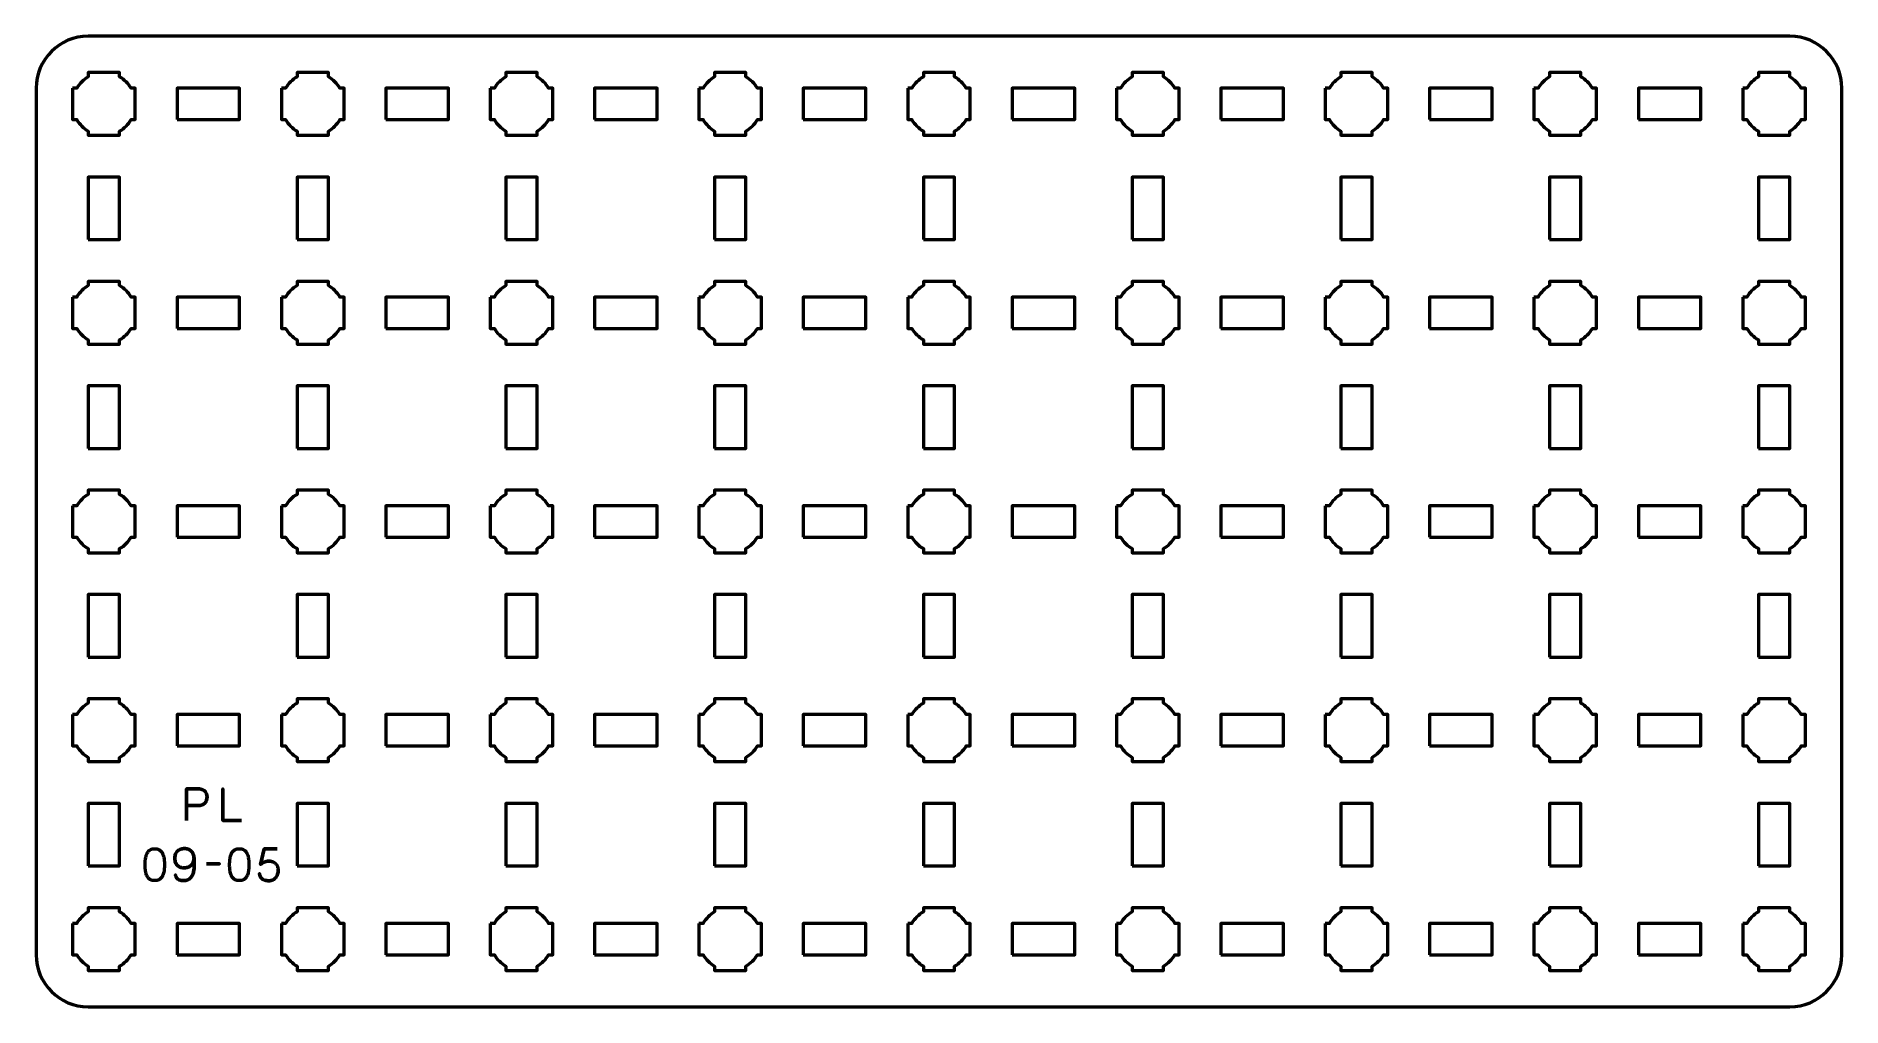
# Model space of a CAD drawing. Header units: centimetres. Extents: x -19.1 to -1.9, y -19.5 to -10.2.
import ezdxf

# ---------------------------------------------------------------- set-up
doc = ezdxf.new("R2010")
doc.units = ezdxf.units.CM
doc.header["$MEASUREMENT"] = 0
doc.layers.add('Layer 1', color=7, linetype='Continuous')

msp = doc.modelspace()

# ---------------------------------------------------------------- linework, layer by layer
at = {"layer": 'Layer 1', "lineweight": 53}
for points in [[(-17.8, -11), (-17.2, -11), (-17.2, -10.7), (-17.8, -10.7), (-17.8, -11)], [(-15.8, -11), (-15.2, -11), (-15.2, -10.7), (-15.8, -10.7), (-15.8, -11)], [(-13.8, -11), (-13.2, -11), (-13.2, -10.7), (-13.8, -10.7), (-13.8, -11)], [(-11.8, -11), (-11.2, -11), (-11.2, -10.7), (-11.8, -10.7), (-11.8, -11)], [(-9.8, -11), (-9.2, -11), (-9.2, -10.7), (-9.8, -10.7), (-9.8, -11)], [(-7.8, -11), (-7.2, -11), (-7.2, -10.7), (-7.8, -10.7), (-7.8, -11)], [(-5.8, -11), (-5.2, -11), (-5.2, -10.7), (-5.8, -10.7), (-5.8, -11)], [(-3.8, -11), (-3.2, -11), (-3.2, -10.7), (-3.8, -10.7), (-3.8, -11)], [(-18.65, -12.15), (-18.35, -12.15), (-18.35, -11.55), (-18.65, -11.55), (-18.65, -12.15)], [(-16.65, -12.15), (-16.35, -12.15), (-16.35, -11.55), (-16.65, -11.55), (-16.65, -12.15)], [(-14.65, -12.15), (-14.35, -12.15), (-14.35, -11.55), (-14.65, -11.55), (-14.65, -12.15)], [(-12.65, -12.15), (-12.35, -12.15), (-12.35, -11.55), (-12.65, -11.55), (-12.65, -12.15)], [(-10.65, -12.15), (-10.35, -12.15), (-10.35, -11.55), (-10.65, -11.55), (-10.65, -12.15)], [(-8.65, -12.15), (-8.35, -12.15), (-8.35, -11.55), (-8.65, -11.55), (-8.65, -12.15)], [(-6.65, -12.15), (-6.35, -12.15), (-6.35, -11.55), (-6.65, -11.55), (-6.65, -12.15)], [(-4.65, -12.15), (-4.35, -12.15), (-4.35, -11.55), (-4.65, -11.55), (-4.65, -12.15)], [(-2.65, -12.15), (-2.35, -12.15), (-2.35, -11.55), (-2.65, -11.55), (-2.65, -12.15)], [(-17.8, -13), (-17.2, -13), (-17.2, -12.7), (-17.8, -12.7), (-17.8, -13)], [(-15.8, -13), (-15.2, -13), (-15.2, -12.7), (-15.8, -12.7), (-15.8, -13)], [(-13.8, -13), (-13.2, -13), (-13.2, -12.7), (-13.8, -12.7), (-13.8, -13)], [(-11.8, -13), (-11.2, -13), (-11.2, -12.7), (-11.8, -12.7), (-11.8, -13)], [(-9.8, -13), (-9.2, -13), (-9.2, -12.7), (-9.8, -12.7), (-9.8, -13)], [(-7.8, -13), (-7.2, -13), (-7.2, -12.7), (-7.8, -12.7), (-7.8, -13)], [(-5.8, -13), (-5.2, -13), (-5.2, -12.7), (-5.8, -12.7), (-5.8, -13)], [(-3.8, -13), (-3.2, -13), (-3.2, -12.7), (-3.8, -12.7), (-3.8, -13)], [(-18.65, -14.15), (-18.35, -14.15), (-18.35, -13.55), (-18.65, -13.55), (-18.65, -14.15)], [(-16.65, -14.15), (-16.35, -14.15), (-16.35, -13.55), (-16.65, -13.55), (-16.65, -14.15)], [(-14.65, -14.15), (-14.35, -14.15), (-14.35, -13.55), (-14.65, -13.55), (-14.65, -14.15)], [(-12.65, -14.15), (-12.35, -14.15), (-12.35, -13.55), (-12.65, -13.55), (-12.65, -14.15)], [(-10.65, -14.15), (-10.35, -14.15), (-10.35, -13.55), (-10.65, -13.55), (-10.65, -14.15)], [(-8.65, -14.15), (-8.35, -14.15), (-8.35, -13.55), (-8.65, -13.55), (-8.65, -14.15)], [(-6.65, -14.15), (-6.35, -14.15), (-6.35, -13.55), (-6.65, -13.55), (-6.65, -14.15)], [(-4.65, -14.15), (-4.35, -14.15), (-4.35, -13.55), (-4.65, -13.55), (-4.65, -14.15)], [(-2.65, -14.15), (-2.35, -14.15), (-2.35, -13.55), (-2.65, -13.55), (-2.65, -14.15)], [(-17.8, -15), (-17.2, -15), (-17.2, -14.7), (-17.8, -14.7), (-17.8, -15)], [(-15.8, -15), (-15.2, -15), (-15.2, -14.7), (-15.8, -14.7), (-15.8, -15)], [(-13.8, -15), (-13.2, -15), (-13.2, -14.7), (-13.8, -14.7), (-13.8, -15)], [(-11.8, -15), (-11.2, -15), (-11.2, -14.7), (-11.8, -14.7), (-11.8, -15)], [(-9.8, -15), (-9.2, -15), (-9.2, -14.7), (-9.8, -14.7), (-9.8, -15)], [(-7.8, -15), (-7.2, -15), (-7.2, -14.7), (-7.8, -14.7), (-7.8, -15)], [(-5.8, -15), (-5.2, -15), (-5.2, -14.7), (-5.8, -14.7), (-5.8, -15)], [(-3.8, -15), (-3.2, -15), (-3.2, -14.7), (-3.8, -14.7), (-3.8, -15)], [(-18.65, -16.15), (-18.35, -16.15), (-18.35, -15.55), (-18.65, -15.55), (-18.65, -16.15)], [(-16.65, -16.15), (-16.35, -16.15), (-16.35, -15.55), (-16.65, -15.55), (-16.65, -16.15)], [(-14.65, -16.15), (-14.35, -16.15), (-14.35, -15.55), (-14.65, -15.55), (-14.65, -16.15)], [(-12.65, -16.15), (-12.35, -16.15), (-12.35, -15.55), (-12.65, -15.55), (-12.65, -16.15)], [(-10.65, -16.15), (-10.35, -16.15), (-10.35, -15.55), (-10.65, -15.55), (-10.65, -16.15)], [(-8.65, -16.15), (-8.35, -16.15), (-8.35, -15.55), (-8.65, -15.55), (-8.65, -16.15)], [(-6.65, -16.15), (-6.35, -16.15), (-6.35, -15.55), (-6.65, -15.55), (-6.65, -16.15)], [(-4.65, -16.15), (-4.35, -16.15), (-4.35, -15.55), (-4.65, -15.55), (-4.65, -16.15)], [(-2.65, -16.15), (-2.35, -16.15), (-2.35, -15.55), (-2.65, -15.55), (-2.65, -16.15)], [(-17.8, -17), (-17.2, -17), (-17.2, -16.7), (-17.8, -16.7), (-17.8, -17)], [(-15.8, -17), (-15.2, -17), (-15.2, -16.7), (-15.8, -16.7), (-15.8, -17)], [(-13.8, -17), (-13.2, -17), (-13.2, -16.7), (-13.8, -16.7), (-13.8, -17)], [(-11.8, -17), (-11.2, -17), (-11.2, -16.7), (-11.8, -16.7), (-11.8, -17)], [(-9.8, -17), (-9.2, -17), (-9.2, -16.7), (-9.8, -16.7), (-9.8, -17)], [(-7.8, -17), (-7.2, -17), (-7.2, -16.7), (-7.8, -16.7), (-7.8, -17)], [(-5.8, -17), (-5.2, -17), (-5.2, -16.7), (-5.8, -16.7), (-5.8, -17)], [(-3.8, -17), (-3.2, -17), (-3.2, -16.7), (-3.8, -16.7), (-3.8, -17)], [(-18.65, -18.15), (-18.35, -18.15), (-18.35, -17.55), (-18.65, -17.55), (-18.65, -18.15)], [(-16.65, -18.15), (-16.35, -18.15), (-16.35, -17.55), (-16.65, -17.55), (-16.65, -18.15)], [(-14.65, -18.15), (-14.35, -18.15), (-14.35, -17.55), (-14.65, -17.55), (-14.65, -18.15)], [(-12.65, -18.15), (-12.35, -18.15), (-12.35, -17.55), (-12.65, -17.55), (-12.65, -18.15)], [(-10.65, -18.15), (-10.35, -18.15), (-10.35, -17.55), (-10.65, -17.55), (-10.65, -18.15)], [(-8.65, -18.15), (-8.35, -18.15), (-8.35, -17.55), (-8.65, -17.55), (-8.65, -18.15)], [(-6.65, -18.15), (-6.35, -18.15), (-6.35, -17.55), (-6.65, -17.55), (-6.65, -18.15)], [(-4.65, -18.15), (-4.35, -18.15), (-4.35, -17.55), (-4.65, -17.55), (-4.65, -18.15)], [(-2.65, -18.15), (-2.35, -18.15), (-2.35, -17.55), (-2.65, -17.55), (-2.65, -18.15)], [(-17.8, -19), (-17.2, -19), (-17.2, -18.7), (-17.8, -18.7), (-17.8, -19)], [(-15.8, -19), (-15.2, -19), (-15.2, -18.7), (-15.8, -18.7), (-15.8, -19)], [(-13.8, -19), (-13.2, -19), (-13.2, -18.7), (-13.8, -18.7), (-13.8, -19)], [(-11.8, -19), (-11.2, -19), (-11.2, -18.7), (-11.8, -18.7), (-11.8, -19)], [(-9.8, -19), (-9.2, -19), (-9.2, -18.7), (-9.8, -18.7), (-9.8, -19)], [(-7.8, -19), (-7.2, -19), (-7.2, -18.7), (-7.8, -18.7), (-7.8, -19)], [(-5.8, -19), (-5.2, -19), (-5.2, -18.7), (-5.8, -18.7), (-5.8, -19)], [(-3.8, -19), (-3.2, -19), (-3.2, -18.7), (-3.8, -18.7), (-3.8, -19)]]:
    msp.add_lwpolyline(points, close=True, dxfattribs=at)
for points, knots in [([(-19.15, -19), (-19.15, -19), (-19.15, -10.7), (-19.15, -10.7), (-19.15, -10.7), (-19.15, -10.42391), (-18.92609, -10.2), (-18.65, -10.2), (-18.65, -10.2), (-18.65, -10.2), (-2.35, -10.2), (-2.35, -10.2), (-2.35, -10.2), (-2.07391, -10.2), (-1.85, -10.42391), (-1.85, -10.7), (-1.85, -10.7), (-1.85, -10.7), (-1.85, -19), (-1.85, -19), (-1.85, -19), (-1.85, -19.27609), (-2.07391, -19.5), (-2.35, -19.5), (-2.35, -19.5), (-2.35, -19.5), (-18.65, -19.5), (-18.65, -19.5), (-18.65, -19.5), (-18.92609, -19.5), (-19.15, -19.27609), (-19.15, -19)], [0, 0, 0, 0, 0.125, 0.125, 0.125, 0.125, 0.25, 0.25, 0.25, 0.25, 0.375, 0.375, 0.375, 0.375, 0.5, 0.5, 0.5, 0.5, 0.625, 0.625, 0.625, 0.625, 0.75, 0.75, 0.75, 0.75, 0.875, 0.875, 0.875, 0.875, 1, 1, 1, 1]), ([(-18.8, -10.7), (-18.8, -10.7), (-18.75985, -10.7), (-18.75985, -10.7), (-18.75985, -10.7), (-18.7335, -10.65447), (-18.69553, -10.6165), (-18.65, -10.59015), (-18.65, -10.59015), (-18.65, -10.59015), (-18.65, -10.55), (-18.65, -10.55), (-18.65, -10.55), (-18.65, -10.55), (-18.5, -10.55), (-18.5, -10.55), (-18.5, -10.55), (-18.5, -10.55), (-18.35, -10.55), (-18.35, -10.55), (-18.35, -10.55), (-18.35, -10.55), (-18.35, -10.59015), (-18.35, -10.59015), (-18.35, -10.59015), (-18.30447, -10.6165), (-18.2665, -10.65447), (-18.24015, -10.7), (-18.24015, -10.7), (-18.24015, -10.7), (-18.2, -10.7), (-18.2, -10.7), (-18.2, -10.7), (-18.2, -10.7), (-18.2, -10.85), (-18.2, -10.85), (-18.2, -10.85), (-18.2, -10.85), (-18.2, -11), (-18.2, -11), (-18.2, -11), (-18.2, -11), (-18.24015, -11), (-18.24015, -11), (-18.24015, -11), (-18.2665, -11.04553), (-18.30447, -11.0835), (-18.35, -11.10985), (-18.35, -11.10985), (-18.35, -11.10985), (-18.35, -11.15), (-18.35, -11.15), (-18.35, -11.15), (-18.35, -11.15), (-18.5, -11.15), (-18.5, -11.15), (-18.5, -11.15), (-18.5, -11.15), (-18.65, -11.15), (-18.65, -11.15), (-18.65, -11.15), (-18.65, -11.15), (-18.65, -11.10985), (-18.65, -11.10985), (-18.65, -11.10985), (-18.69553, -11.0835), (-18.7335, -11.04553), (-18.75985, -11), (-18.75985, -11), (-18.75985, -11), (-18.8, -11), (-18.8, -11), (-18.8, -11), (-18.8, -11), (-18.8, -10.85), (-18.8, -10.85), (-18.8, -10.85), (-18.8, -10.85), (-18.8, -10.7), (-18.8, -10.7)], [0, 0, 0, 0, 0.05, 0.05, 0.05, 0.05, 0.1, 0.1, 0.1, 0.1, 0.15, 0.15, 0.15, 0.15, 0.2, 0.2, 0.2, 0.2, 0.25, 0.25, 0.25, 0.25, 0.3, 0.3, 0.3, 0.3, 0.35, 0.35, 0.35, 0.35, 0.4, 0.4, 0.4, 0.4, 0.45, 0.45, 0.45, 0.45, 0.5, 0.5, 0.5, 0.5, 0.55, 0.55, 0.55, 0.55, 0.6, 0.6, 0.6, 0.6, 0.65, 0.65, 0.65, 0.65, 0.7, 0.7, 0.7, 0.7, 0.75, 0.75, 0.75, 0.75, 0.8, 0.8, 0.8, 0.8, 0.85, 0.85, 0.85, 0.85, 0.9, 0.9, 0.9, 0.9, 0.95, 0.95, 0.95, 0.95, 1, 1, 1, 1]), ([(-16.8, -10.7), (-16.8, -10.7), (-16.75985, -10.7), (-16.75985, -10.7), (-16.75985, -10.7), (-16.7335, -10.65447), (-16.69553, -10.6165), (-16.65, -10.59015), (-16.65, -10.59015), (-16.65, -10.59015), (-16.65, -10.55), (-16.65, -10.55), (-16.65, -10.55), (-16.65, -10.55), (-16.5, -10.55), (-16.5, -10.55), (-16.5, -10.55), (-16.5, -10.55), (-16.35, -10.55), (-16.35, -10.55), (-16.35, -10.55), (-16.35, -10.55), (-16.35, -10.59015), (-16.35, -10.59015), (-16.35, -10.59015), (-16.30447, -10.6165), (-16.2665, -10.65447), (-16.24015, -10.7), (-16.24015, -10.7), (-16.24015, -10.7), (-16.2, -10.7), (-16.2, -10.7), (-16.2, -10.7), (-16.2, -10.7), (-16.2, -10.85), (-16.2, -10.85), (-16.2, -10.85), (-16.2, -10.85), (-16.2, -11), (-16.2, -11), (-16.2, -11), (-16.2, -11), (-16.24015, -11), (-16.24015, -11), (-16.24015, -11), (-16.2665, -11.04553), (-16.30447, -11.0835), (-16.35, -11.10985), (-16.35, -11.10985), (-16.35, -11.10985), (-16.35, -11.15), (-16.35, -11.15), (-16.35, -11.15), (-16.35, -11.15), (-16.5, -11.15), (-16.5, -11.15), (-16.5, -11.15), (-16.5, -11.15), (-16.65, -11.15), (-16.65, -11.15), (-16.65, -11.15), (-16.65, -11.15), (-16.65, -11.10985), (-16.65, -11.10985), (-16.65, -11.10985), (-16.69553, -11.0835), (-16.7335, -11.04553), (-16.75985, -11), (-16.75985, -11), (-16.75985, -11), (-16.8, -11), (-16.8, -11), (-16.8, -11), (-16.8, -11), (-16.8, -10.85), (-16.8, -10.85), (-16.8, -10.85), (-16.8, -10.85), (-16.8, -10.7), (-16.8, -10.7)], [0, 0, 0, 0, 0.05, 0.05, 0.05, 0.05, 0.1, 0.1, 0.1, 0.1, 0.15, 0.15, 0.15, 0.15, 0.2, 0.2, 0.2, 0.2, 0.25, 0.25, 0.25, 0.25, 0.3, 0.3, 0.3, 0.3, 0.35, 0.35, 0.35, 0.35, 0.4, 0.4, 0.4, 0.4, 0.45, 0.45, 0.45, 0.45, 0.5, 0.5, 0.5, 0.5, 0.55, 0.55, 0.55, 0.55, 0.6, 0.6, 0.6, 0.6, 0.65, 0.65, 0.65, 0.65, 0.7, 0.7, 0.7, 0.7, 0.75, 0.75, 0.75, 0.75, 0.8, 0.8, 0.8, 0.8, 0.85, 0.85, 0.85, 0.85, 0.9, 0.9, 0.9, 0.9, 0.95, 0.95, 0.95, 0.95, 1, 1, 1, 1]), ([(-14.8, -10.7), (-14.8, -10.7), (-14.75985, -10.7), (-14.75985, -10.7), (-14.75985, -10.7), (-14.7335, -10.65447), (-14.69553, -10.6165), (-14.65, -10.59015), (-14.65, -10.59015), (-14.65, -10.59015), (-14.65, -10.55), (-14.65, -10.55), (-14.65, -10.55), (-14.65, -10.55), (-14.5, -10.55), (-14.5, -10.55), (-14.5, -10.55), (-14.5, -10.55), (-14.35, -10.55), (-14.35, -10.55), (-14.35, -10.55), (-14.35, -10.55), (-14.35, -10.59015), (-14.35, -10.59015), (-14.35, -10.59015), (-14.30447, -10.6165), (-14.2665, -10.65447), (-14.24015, -10.7), (-14.24015, -10.7), (-14.24015, -10.7), (-14.2, -10.7), (-14.2, -10.7), (-14.2, -10.7), (-14.2, -10.7), (-14.2, -10.85), (-14.2, -10.85), (-14.2, -10.85), (-14.2, -10.85), (-14.2, -11), (-14.2, -11), (-14.2, -11), (-14.2, -11), (-14.24015, -11), (-14.24015, -11), (-14.24015, -11), (-14.2665, -11.04553), (-14.30447, -11.0835), (-14.35, -11.10985), (-14.35, -11.10985), (-14.35, -11.10985), (-14.35, -11.15), (-14.35, -11.15), (-14.35, -11.15), (-14.35, -11.15), (-14.5, -11.15), (-14.5, -11.15), (-14.5, -11.15), (-14.5, -11.15), (-14.65, -11.15), (-14.65, -11.15), (-14.65, -11.15), (-14.65, -11.15), (-14.65, -11.10985), (-14.65, -11.10985), (-14.65, -11.10985), (-14.69553, -11.0835), (-14.7335, -11.04553), (-14.75985, -11), (-14.75985, -11), (-14.75985, -11), (-14.8, -11), (-14.8, -11), (-14.8, -11), (-14.8, -11), (-14.8, -10.85), (-14.8, -10.85), (-14.8, -10.85), (-14.8, -10.85), (-14.8, -10.7), (-14.8, -10.7)], [0, 0, 0, 0, 0.05, 0.05, 0.05, 0.05, 0.1, 0.1, 0.1, 0.1, 0.15, 0.15, 0.15, 0.15, 0.2, 0.2, 0.2, 0.2, 0.25, 0.25, 0.25, 0.25, 0.3, 0.3, 0.3, 0.3, 0.35, 0.35, 0.35, 0.35, 0.4, 0.4, 0.4, 0.4, 0.45, 0.45, 0.45, 0.45, 0.5, 0.5, 0.5, 0.5, 0.55, 0.55, 0.55, 0.55, 0.6, 0.6, 0.6, 0.6, 0.65, 0.65, 0.65, 0.65, 0.7, 0.7, 0.7, 0.7, 0.75, 0.75, 0.75, 0.75, 0.8, 0.8, 0.8, 0.8, 0.85, 0.85, 0.85, 0.85, 0.9, 0.9, 0.9, 0.9, 0.95, 0.95, 0.95, 0.95, 1, 1, 1, 1]), ([(-12.8, -10.7), (-12.8, -10.7), (-12.75985, -10.7), (-12.75985, -10.7), (-12.75985, -10.7), (-12.7335, -10.65447), (-12.69553, -10.6165), (-12.65, -10.59015), (-12.65, -10.59015), (-12.65, -10.59015), (-12.65, -10.55), (-12.65, -10.55), (-12.65, -10.55), (-12.65, -10.55), (-12.5, -10.55), (-12.5, -10.55), (-12.5, -10.55), (-12.5, -10.55), (-12.35, -10.55), (-12.35, -10.55), (-12.35, -10.55), (-12.35, -10.55), (-12.35, -10.59015), (-12.35, -10.59015), (-12.35, -10.59015), (-12.30447, -10.6165), (-12.2665, -10.65447), (-12.24015, -10.7), (-12.24015, -10.7), (-12.24015, -10.7), (-12.2, -10.7), (-12.2, -10.7), (-12.2, -10.7), (-12.2, -10.7), (-12.2, -10.85), (-12.2, -10.85), (-12.2, -10.85), (-12.2, -10.85), (-12.2, -11), (-12.2, -11), (-12.2, -11), (-12.2, -11), (-12.24015, -11), (-12.24015, -11), (-12.24015, -11), (-12.2665, -11.04553), (-12.30447, -11.0835), (-12.35, -11.10985), (-12.35, -11.10985), (-12.35, -11.10985), (-12.35, -11.15), (-12.35, -11.15), (-12.35, -11.15), (-12.35, -11.15), (-12.5, -11.15), (-12.5, -11.15), (-12.5, -11.15), (-12.5, -11.15), (-12.65, -11.15), (-12.65, -11.15), (-12.65, -11.15), (-12.65, -11.15), (-12.65, -11.10985), (-12.65, -11.10985), (-12.65, -11.10985), (-12.69553, -11.0835), (-12.7335, -11.04553), (-12.75985, -11), (-12.75985, -11), (-12.75985, -11), (-12.8, -11), (-12.8, -11), (-12.8, -11), (-12.8, -11), (-12.8, -10.85), (-12.8, -10.85), (-12.8, -10.85), (-12.8, -10.85), (-12.8, -10.7), (-12.8, -10.7)], [0, 0, 0, 0, 0.05, 0.05, 0.05, 0.05, 0.1, 0.1, 0.1, 0.1, 0.15, 0.15, 0.15, 0.15, 0.2, 0.2, 0.2, 0.2, 0.25, 0.25, 0.25, 0.25, 0.3, 0.3, 0.3, 0.3, 0.35, 0.35, 0.35, 0.35, 0.4, 0.4, 0.4, 0.4, 0.45, 0.45, 0.45, 0.45, 0.5, 0.5, 0.5, 0.5, 0.55, 0.55, 0.55, 0.55, 0.6, 0.6, 0.6, 0.6, 0.65, 0.65, 0.65, 0.65, 0.7, 0.7, 0.7, 0.7, 0.75, 0.75, 0.75, 0.75, 0.8, 0.8, 0.8, 0.8, 0.85, 0.85, 0.85, 0.85, 0.9, 0.9, 0.9, 0.9, 0.95, 0.95, 0.95, 0.95, 1, 1, 1, 1]), ([(-10.8, -10.7), (-10.8, -10.7), (-10.75985, -10.7), (-10.75985, -10.7), (-10.75985, -10.7), (-10.7335, -10.65447), (-10.69553, -10.6165), (-10.65, -10.59015), (-10.65, -10.59015), (-10.65, -10.59015), (-10.65, -10.55), (-10.65, -10.55), (-10.65, -10.55), (-10.65, -10.55), (-10.5, -10.55), (-10.5, -10.55), (-10.5, -10.55), (-10.5, -10.55), (-10.35, -10.55), (-10.35, -10.55), (-10.35, -10.55), (-10.35, -10.55), (-10.35, -10.59015), (-10.35, -10.59015), (-10.35, -10.59015), (-10.30447, -10.6165), (-10.2665, -10.65447), (-10.24015, -10.7), (-10.24015, -10.7), (-10.24015, -10.7), (-10.2, -10.7), (-10.2, -10.7), (-10.2, -10.7), (-10.2, -10.7), (-10.2, -10.85), (-10.2, -10.85), (-10.2, -10.85), (-10.2, -10.85), (-10.2, -11), (-10.2, -11), (-10.2, -11), (-10.2, -11), (-10.24015, -11), (-10.24015, -11), (-10.24015, -11), (-10.2665, -11.04553), (-10.30447, -11.0835), (-10.35, -11.10985), (-10.35, -11.10985), (-10.35, -11.10985), (-10.35, -11.15), (-10.35, -11.15), (-10.35, -11.15), (-10.35, -11.15), (-10.5, -11.15), (-10.5, -11.15), (-10.5, -11.15), (-10.5, -11.15), (-10.65, -11.15), (-10.65, -11.15), (-10.65, -11.15), (-10.65, -11.15), (-10.65, -11.10985), (-10.65, -11.10985), (-10.65, -11.10985), (-10.69553, -11.0835), (-10.7335, -11.04553), (-10.75985, -11), (-10.75985, -11), (-10.75985, -11), (-10.8, -11), (-10.8, -11), (-10.8, -11), (-10.8, -11), (-10.8, -10.85), (-10.8, -10.85), (-10.8, -10.85), (-10.8, -10.85), (-10.8, -10.7), (-10.8, -10.7)], [0, 0, 0, 0, 0.05, 0.05, 0.05, 0.05, 0.1, 0.1, 0.1, 0.1, 0.15, 0.15, 0.15, 0.15, 0.2, 0.2, 0.2, 0.2, 0.25, 0.25, 0.25, 0.25, 0.3, 0.3, 0.3, 0.3, 0.35, 0.35, 0.35, 0.35, 0.4, 0.4, 0.4, 0.4, 0.45, 0.45, 0.45, 0.45, 0.5, 0.5, 0.5, 0.5, 0.55, 0.55, 0.55, 0.55, 0.6, 0.6, 0.6, 0.6, 0.65, 0.65, 0.65, 0.65, 0.7, 0.7, 0.7, 0.7, 0.75, 0.75, 0.75, 0.75, 0.8, 0.8, 0.8, 0.8, 0.85, 0.85, 0.85, 0.85, 0.9, 0.9, 0.9, 0.9, 0.95, 0.95, 0.95, 0.95, 1, 1, 1, 1]), ([(-8.8, -10.7), (-8.8, -10.7), (-8.75985, -10.7), (-8.75985, -10.7), (-8.75985, -10.7), (-8.7335, -10.65447), (-8.69553, -10.6165), (-8.65, -10.59015), (-8.65, -10.59015), (-8.65, -10.59015), (-8.65, -10.55), (-8.65, -10.55), (-8.65, -10.55), (-8.65, -10.55), (-8.5, -10.55), (-8.5, -10.55), (-8.5, -10.55), (-8.5, -10.55), (-8.35, -10.55), (-8.35, -10.55), (-8.35, -10.55), (-8.35, -10.55), (-8.35, -10.59015), (-8.35, -10.59015), (-8.35, -10.59015), (-8.30447, -10.6165), (-8.2665, -10.65447), (-8.24015, -10.7), (-8.24015, -10.7), (-8.24015, -10.7), (-8.2, -10.7), (-8.2, -10.7), (-8.2, -10.7), (-8.2, -10.7), (-8.2, -10.85), (-8.2, -10.85), (-8.2, -10.85), (-8.2, -10.85), (-8.2, -11), (-8.2, -11), (-8.2, -11), (-8.2, -11), (-8.24015, -11), (-8.24015, -11), (-8.24015, -11), (-8.2665, -11.04553), (-8.30447, -11.0835), (-8.35, -11.10985), (-8.35, -11.10985), (-8.35, -11.10985), (-8.35, -11.15), (-8.35, -11.15), (-8.35, -11.15), (-8.35, -11.15), (-8.5, -11.15), (-8.5, -11.15), (-8.5, -11.15), (-8.5, -11.15), (-8.65, -11.15), (-8.65, -11.15), (-8.65, -11.15), (-8.65, -11.15), (-8.65, -11.10985), (-8.65, -11.10985), (-8.65, -11.10985), (-8.69553, -11.0835), (-8.7335, -11.04553), (-8.75985, -11), (-8.75985, -11), (-8.75985, -11), (-8.8, -11), (-8.8, -11), (-8.8, -11), (-8.8, -11), (-8.8, -10.85), (-8.8, -10.85), (-8.8, -10.85), (-8.8, -10.85), (-8.8, -10.7), (-8.8, -10.7)], [0, 0, 0, 0, 0.05, 0.05, 0.05, 0.05, 0.1, 0.1, 0.1, 0.1, 0.15, 0.15, 0.15, 0.15, 0.2, 0.2, 0.2, 0.2, 0.25, 0.25, 0.25, 0.25, 0.3, 0.3, 0.3, 0.3, 0.35, 0.35, 0.35, 0.35, 0.4, 0.4, 0.4, 0.4, 0.45, 0.45, 0.45, 0.45, 0.5, 0.5, 0.5, 0.5, 0.55, 0.55, 0.55, 0.55, 0.6, 0.6, 0.6, 0.6, 0.65, 0.65, 0.65, 0.65, 0.7, 0.7, 0.7, 0.7, 0.75, 0.75, 0.75, 0.75, 0.8, 0.8, 0.8, 0.8, 0.85, 0.85, 0.85, 0.85, 0.9, 0.9, 0.9, 0.9, 0.95, 0.95, 0.95, 0.95, 1, 1, 1, 1]), ([(-6.8, -10.7), (-6.8, -10.7), (-6.75985, -10.7), (-6.75985, -10.7), (-6.75985, -10.7), (-6.7335, -10.65447), (-6.69553, -10.6165), (-6.65, -10.59015), (-6.65, -10.59015), (-6.65, -10.59015), (-6.65, -10.55), (-6.65, -10.55), (-6.65, -10.55), (-6.65, -10.55), (-6.5, -10.55), (-6.5, -10.55), (-6.5, -10.55), (-6.5, -10.55), (-6.35, -10.55), (-6.35, -10.55), (-6.35, -10.55), (-6.35, -10.55), (-6.35, -10.59015), (-6.35, -10.59015), (-6.35, -10.59015), (-6.30447, -10.6165), (-6.2665, -10.65447), (-6.24015, -10.7), (-6.24015, -10.7), (-6.24015, -10.7), (-6.2, -10.7), (-6.2, -10.7), (-6.2, -10.7), (-6.2, -10.7), (-6.2, -10.85), (-6.2, -10.85), (-6.2, -10.85), (-6.2, -10.85), (-6.2, -11), (-6.2, -11), (-6.2, -11), (-6.2, -11), (-6.24015, -11), (-6.24015, -11), (-6.24015, -11), (-6.2665, -11.04553), (-6.30447, -11.0835), (-6.35, -11.10985), (-6.35, -11.10985), (-6.35, -11.10985), (-6.35, -11.15), (-6.35, -11.15), (-6.35, -11.15), (-6.35, -11.15), (-6.5, -11.15), (-6.5, -11.15), (-6.5, -11.15), (-6.5, -11.15), (-6.65, -11.15), (-6.65, -11.15), (-6.65, -11.15), (-6.65, -11.15), (-6.65, -11.10985), (-6.65, -11.10985), (-6.65, -11.10985), (-6.69553, -11.0835), (-6.7335, -11.04553), (-6.75985, -11), (-6.75985, -11), (-6.75985, -11), (-6.8, -11), (-6.8, -11), (-6.8, -11), (-6.8, -11), (-6.8, -10.85), (-6.8, -10.85), (-6.8, -10.85), (-6.8, -10.85), (-6.8, -10.7), (-6.8, -10.7)], [0, 0, 0, 0, 0.05, 0.05, 0.05, 0.05, 0.1, 0.1, 0.1, 0.1, 0.15, 0.15, 0.15, 0.15, 0.2, 0.2, 0.2, 0.2, 0.25, 0.25, 0.25, 0.25, 0.3, 0.3, 0.3, 0.3, 0.35, 0.35, 0.35, 0.35, 0.4, 0.4, 0.4, 0.4, 0.45, 0.45, 0.45, 0.45, 0.5, 0.5, 0.5, 0.5, 0.55, 0.55, 0.55, 0.55, 0.6, 0.6, 0.6, 0.6, 0.65, 0.65, 0.65, 0.65, 0.7, 0.7, 0.7, 0.7, 0.75, 0.75, 0.75, 0.75, 0.8, 0.8, 0.8, 0.8, 0.85, 0.85, 0.85, 0.85, 0.9, 0.9, 0.9, 0.9, 0.95, 0.95, 0.95, 0.95, 1, 1, 1, 1]), ([(-4.8, -10.7), (-4.8, -10.7), (-4.75985, -10.7), (-4.75985, -10.7), (-4.75985, -10.7), (-4.7335, -10.65447), (-4.69553, -10.6165), (-4.65, -10.59015), (-4.65, -10.59015), (-4.65, -10.59015), (-4.65, -10.55), (-4.65, -10.55), (-4.65, -10.55), (-4.65, -10.55), (-4.5, -10.55), (-4.5, -10.55), (-4.5, -10.55), (-4.5, -10.55), (-4.35, -10.55), (-4.35, -10.55), (-4.35, -10.55), (-4.35, -10.55), (-4.35, -10.59015), (-4.35, -10.59015), (-4.35, -10.59015), (-4.30447, -10.6165), (-4.2665, -10.65447), (-4.24015, -10.7), (-4.24015, -10.7), (-4.24015, -10.7), (-4.2, -10.7), (-4.2, -10.7), (-4.2, -10.7), (-4.2, -10.7), (-4.2, -10.85), (-4.2, -10.85), (-4.2, -10.85), (-4.2, -10.85), (-4.2, -11), (-4.2, -11), (-4.2, -11), (-4.2, -11), (-4.24015, -11), (-4.24015, -11), (-4.24015, -11), (-4.2665, -11.04553), (-4.30447, -11.0835), (-4.35, -11.10985), (-4.35, -11.10985), (-4.35, -11.10985), (-4.35, -11.15), (-4.35, -11.15), (-4.35, -11.15), (-4.35, -11.15), (-4.5, -11.15), (-4.5, -11.15), (-4.5, -11.15), (-4.5, -11.15), (-4.65, -11.15), (-4.65, -11.15), (-4.65, -11.15), (-4.65, -11.15), (-4.65, -11.10985), (-4.65, -11.10985), (-4.65, -11.10985), (-4.69553, -11.0835), (-4.7335, -11.04553), (-4.75985, -11), (-4.75985, -11), (-4.75985, -11), (-4.8, -11), (-4.8, -11), (-4.8, -11), (-4.8, -11), (-4.8, -10.85), (-4.8, -10.85), (-4.8, -10.85), (-4.8, -10.85), (-4.8, -10.7), (-4.8, -10.7)], [0, 0, 0, 0, 0.05, 0.05, 0.05, 0.05, 0.1, 0.1, 0.1, 0.1, 0.15, 0.15, 0.15, 0.15, 0.2, 0.2, 0.2, 0.2, 0.25, 0.25, 0.25, 0.25, 0.3, 0.3, 0.3, 0.3, 0.35, 0.35, 0.35, 0.35, 0.4, 0.4, 0.4, 0.4, 0.45, 0.45, 0.45, 0.45, 0.5, 0.5, 0.5, 0.5, 0.55, 0.55, 0.55, 0.55, 0.6, 0.6, 0.6, 0.6, 0.65, 0.65, 0.65, 0.65, 0.7, 0.7, 0.7, 0.7, 0.75, 0.75, 0.75, 0.75, 0.8, 0.8, 0.8, 0.8, 0.85, 0.85, 0.85, 0.85, 0.9, 0.9, 0.9, 0.9, 0.95, 0.95, 0.95, 0.95, 1, 1, 1, 1]), ([(-2.8, -10.7), (-2.8, -10.7), (-2.75985, -10.7), (-2.75985, -10.7), (-2.75985, -10.7), (-2.7335, -10.65447), (-2.69553, -10.6165), (-2.65, -10.59015), (-2.65, -10.59015), (-2.65, -10.59015), (-2.65, -10.55), (-2.65, -10.55), (-2.65, -10.55), (-2.65, -10.55), (-2.5, -10.55), (-2.5, -10.55), (-2.5, -10.55), (-2.5, -10.55), (-2.35, -10.55), (-2.35, -10.55), (-2.35, -10.55), (-2.35, -10.55), (-2.35, -10.59015), (-2.35, -10.59015), (-2.35, -10.59015), (-2.30447, -10.6165), (-2.2665, -10.65447), (-2.24015, -10.7), (-2.24015, -10.7), (-2.24015, -10.7), (-2.2, -10.7), (-2.2, -10.7), (-2.2, -10.7), (-2.2, -10.7), (-2.2, -10.85), (-2.2, -10.85), (-2.2, -10.85), (-2.2, -10.85), (-2.2, -11), (-2.2, -11), (-2.2, -11), (-2.2, -11), (-2.24015, -11), (-2.24015, -11), (-2.24015, -11), (-2.2665, -11.04553), (-2.30447, -11.0835), (-2.35, -11.10985), (-2.35, -11.10985), (-2.35, -11.10985), (-2.35, -11.15), (-2.35, -11.15), (-2.35, -11.15), (-2.35, -11.15), (-2.5, -11.15), (-2.5, -11.15), (-2.5, -11.15), (-2.5, -11.15), (-2.65, -11.15), (-2.65, -11.15), (-2.65, -11.15), (-2.65, -11.15), (-2.65, -11.10985), (-2.65, -11.10985), (-2.65, -11.10985), (-2.69553, -11.0835), (-2.7335, -11.04553), (-2.75985, -11), (-2.75985, -11), (-2.75985, -11), (-2.8, -11), (-2.8, -11), (-2.8, -11), (-2.8, -11), (-2.8, -10.85), (-2.8, -10.85), (-2.8, -10.85), (-2.8, -10.85), (-2.8, -10.7), (-2.8, -10.7)], [0, 0, 0, 0, 0.05, 0.05, 0.05, 0.05, 0.1, 0.1, 0.1, 0.1, 0.15, 0.15, 0.15, 0.15, 0.2, 0.2, 0.2, 0.2, 0.25, 0.25, 0.25, 0.25, 0.3, 0.3, 0.3, 0.3, 0.35, 0.35, 0.35, 0.35, 0.4, 0.4, 0.4, 0.4, 0.45, 0.45, 0.45, 0.45, 0.5, 0.5, 0.5, 0.5, 0.55, 0.55, 0.55, 0.55, 0.6, 0.6, 0.6, 0.6, 0.65, 0.65, 0.65, 0.65, 0.7, 0.7, 0.7, 0.7, 0.75, 0.75, 0.75, 0.75, 0.8, 0.8, 0.8, 0.8, 0.85, 0.85, 0.85, 0.85, 0.9, 0.9, 0.9, 0.9, 0.95, 0.95, 0.95, 0.95, 1, 1, 1, 1]), ([(-18.8, -12.7), (-18.8, -12.7), (-18.75985, -12.7), (-18.75985, -12.7), (-18.75985, -12.7), (-18.7335, -12.65447), (-18.69553, -12.6165), (-18.65, -12.59015), (-18.65, -12.59015), (-18.65, -12.59015), (-18.65, -12.55), (-18.65, -12.55), (-18.65, -12.55), (-18.65, -12.55), (-18.5, -12.55), (-18.5, -12.55), (-18.5, -12.55), (-18.5, -12.55), (-18.35, -12.55), (-18.35, -12.55), (-18.35, -12.55), (-18.35, -12.55), (-18.35, -12.59015), (-18.35, -12.59015), (-18.35, -12.59015), (-18.30447, -12.6165), (-18.2665, -12.65447), (-18.24015, -12.7), (-18.24015, -12.7), (-18.24015, -12.7), (-18.2, -12.7), (-18.2, -12.7), (-18.2, -12.7), (-18.2, -12.7), (-18.2, -12.85), (-18.2, -12.85), (-18.2, -12.85), (-18.2, -12.85), (-18.2, -13), (-18.2, -13), (-18.2, -13), (-18.2, -13), (-18.24015, -13), (-18.24015, -13), (-18.24015, -13), (-18.2665, -13.04553), (-18.30447, -13.0835), (-18.35, -13.10985), (-18.35, -13.10985), (-18.35, -13.10985), (-18.35, -13.15), (-18.35, -13.15), (-18.35, -13.15), (-18.35, -13.15), (-18.5, -13.15), (-18.5, -13.15), (-18.5, -13.15), (-18.5, -13.15), (-18.65, -13.15), (-18.65, -13.15), (-18.65, -13.15), (-18.65, -13.15), (-18.65, -13.10985), (-18.65, -13.10985), (-18.65, -13.10985), (-18.69553, -13.0835), (-18.7335, -13.04553), (-18.75985, -13), (-18.75985, -13), (-18.75985, -13), (-18.8, -13), (-18.8, -13), (-18.8, -13), (-18.8, -13), (-18.8, -12.85), (-18.8, -12.85), (-18.8, -12.85), (-18.8, -12.85), (-18.8, -12.7), (-18.8, -12.7)], [0, 0, 0, 0, 0.05, 0.05, 0.05, 0.05, 0.1, 0.1, 0.1, 0.1, 0.15, 0.15, 0.15, 0.15, 0.2, 0.2, 0.2, 0.2, 0.25, 0.25, 0.25, 0.25, 0.3, 0.3, 0.3, 0.3, 0.35, 0.35, 0.35, 0.35, 0.4, 0.4, 0.4, 0.4, 0.45, 0.45, 0.45, 0.45, 0.5, 0.5, 0.5, 0.5, 0.55, 0.55, 0.55, 0.55, 0.6, 0.6, 0.6, 0.6, 0.65, 0.65, 0.65, 0.65, 0.7, 0.7, 0.7, 0.7, 0.75, 0.75, 0.75, 0.75, 0.8, 0.8, 0.8, 0.8, 0.85, 0.85, 0.85, 0.85, 0.9, 0.9, 0.9, 0.9, 0.95, 0.95, 0.95, 0.95, 1, 1, 1, 1]), ([(-16.8, -12.7), (-16.8, -12.7), (-16.75985, -12.7), (-16.75985, -12.7), (-16.75985, -12.7), (-16.7335, -12.65447), (-16.69553, -12.6165), (-16.65, -12.59015), (-16.65, -12.59015), (-16.65, -12.59015), (-16.65, -12.55), (-16.65, -12.55), (-16.65, -12.55), (-16.65, -12.55), (-16.5, -12.55), (-16.5, -12.55), (-16.5, -12.55), (-16.5, -12.55), (-16.35, -12.55), (-16.35, -12.55), (-16.35, -12.55), (-16.35, -12.55), (-16.35, -12.59015), (-16.35, -12.59015), (-16.35, -12.59015), (-16.30447, -12.6165), (-16.2665, -12.65447), (-16.24015, -12.7), (-16.24015, -12.7), (-16.24015, -12.7), (-16.2, -12.7), (-16.2, -12.7), (-16.2, -12.7), (-16.2, -12.7), (-16.2, -12.85), (-16.2, -12.85), (-16.2, -12.85), (-16.2, -12.85), (-16.2, -13), (-16.2, -13), (-16.2, -13), (-16.2, -13), (-16.24015, -13), (-16.24015, -13), (-16.24015, -13), (-16.2665, -13.04553), (-16.30447, -13.0835), (-16.35, -13.10985), (-16.35, -13.10985), (-16.35, -13.10985), (-16.35, -13.15), (-16.35, -13.15), (-16.35, -13.15), (-16.35, -13.15), (-16.5, -13.15), (-16.5, -13.15), (-16.5, -13.15), (-16.5, -13.15), (-16.65, -13.15), (-16.65, -13.15), (-16.65, -13.15), (-16.65, -13.15), (-16.65, -13.10985), (-16.65, -13.10985), (-16.65, -13.10985), (-16.69553, -13.0835), (-16.7335, -13.04553), (-16.75985, -13), (-16.75985, -13), (-16.75985, -13), (-16.8, -13), (-16.8, -13), (-16.8, -13), (-16.8, -13), (-16.8, -12.85), (-16.8, -12.85), (-16.8, -12.85), (-16.8, -12.85), (-16.8, -12.7), (-16.8, -12.7)], [0, 0, 0, 0, 0.05, 0.05, 0.05, 0.05, 0.1, 0.1, 0.1, 0.1, 0.15, 0.15, 0.15, 0.15, 0.2, 0.2, 0.2, 0.2, 0.25, 0.25, 0.25, 0.25, 0.3, 0.3, 0.3, 0.3, 0.35, 0.35, 0.35, 0.35, 0.4, 0.4, 0.4, 0.4, 0.45, 0.45, 0.45, 0.45, 0.5, 0.5, 0.5, 0.5, 0.55, 0.55, 0.55, 0.55, 0.6, 0.6, 0.6, 0.6, 0.65, 0.65, 0.65, 0.65, 0.7, 0.7, 0.7, 0.7, 0.75, 0.75, 0.75, 0.75, 0.8, 0.8, 0.8, 0.8, 0.85, 0.85, 0.85, 0.85, 0.9, 0.9, 0.9, 0.9, 0.95, 0.95, 0.95, 0.95, 1, 1, 1, 1]), ([(-14.8, -12.7), (-14.8, -12.7), (-14.75985, -12.7), (-14.75985, -12.7), (-14.75985, -12.7), (-14.7335, -12.65447), (-14.69553, -12.6165), (-14.65, -12.59015), (-14.65, -12.59015), (-14.65, -12.59015), (-14.65, -12.55), (-14.65, -12.55), (-14.65, -12.55), (-14.65, -12.55), (-14.5, -12.55), (-14.5, -12.55), (-14.5, -12.55), (-14.5, -12.55), (-14.35, -12.55), (-14.35, -12.55), (-14.35, -12.55), (-14.35, -12.55), (-14.35, -12.59015), (-14.35, -12.59015), (-14.35, -12.59015), (-14.30447, -12.6165), (-14.2665, -12.65447), (-14.24015, -12.7), (-14.24015, -12.7), (-14.24015, -12.7), (-14.2, -12.7), (-14.2, -12.7), (-14.2, -12.7), (-14.2, -12.7), (-14.2, -12.85), (-14.2, -12.85), (-14.2, -12.85), (-14.2, -12.85), (-14.2, -13), (-14.2, -13), (-14.2, -13), (-14.2, -13), (-14.24015, -13), (-14.24015, -13), (-14.24015, -13), (-14.2665, -13.04553), (-14.30447, -13.0835), (-14.35, -13.10985), (-14.35, -13.10985), (-14.35, -13.10985), (-14.35, -13.15), (-14.35, -13.15), (-14.35, -13.15), (-14.35, -13.15), (-14.5, -13.15), (-14.5, -13.15), (-14.5, -13.15), (-14.5, -13.15), (-14.65, -13.15), (-14.65, -13.15), (-14.65, -13.15), (-14.65, -13.15), (-14.65, -13.10985), (-14.65, -13.10985), (-14.65, -13.10985), (-14.69553, -13.0835), (-14.7335, -13.04553), (-14.75985, -13), (-14.75985, -13), (-14.75985, -13), (-14.8, -13), (-14.8, -13), (-14.8, -13), (-14.8, -13), (-14.8, -12.85), (-14.8, -12.85), (-14.8, -12.85), (-14.8, -12.85), (-14.8, -12.7), (-14.8, -12.7)], [0, 0, 0, 0, 0.05, 0.05, 0.05, 0.05, 0.1, 0.1, 0.1, 0.1, 0.15, 0.15, 0.15, 0.15, 0.2, 0.2, 0.2, 0.2, 0.25, 0.25, 0.25, 0.25, 0.3, 0.3, 0.3, 0.3, 0.35, 0.35, 0.35, 0.35, 0.4, 0.4, 0.4, 0.4, 0.45, 0.45, 0.45, 0.45, 0.5, 0.5, 0.5, 0.5, 0.55, 0.55, 0.55, 0.55, 0.6, 0.6, 0.6, 0.6, 0.65, 0.65, 0.65, 0.65, 0.7, 0.7, 0.7, 0.7, 0.75, 0.75, 0.75, 0.75, 0.8, 0.8, 0.8, 0.8, 0.85, 0.85, 0.85, 0.85, 0.9, 0.9, 0.9, 0.9, 0.95, 0.95, 0.95, 0.95, 1, 1, 1, 1]), ([(-12.8, -12.7), (-12.8, -12.7), (-12.75985, -12.7), (-12.75985, -12.7), (-12.75985, -12.7), (-12.7335, -12.65447), (-12.69553, -12.6165), (-12.65, -12.59015), (-12.65, -12.59015), (-12.65, -12.59015), (-12.65, -12.55), (-12.65, -12.55), (-12.65, -12.55), (-12.65, -12.55), (-12.5, -12.55), (-12.5, -12.55), (-12.5, -12.55), (-12.5, -12.55), (-12.35, -12.55), (-12.35, -12.55), (-12.35, -12.55), (-12.35, -12.55), (-12.35, -12.59015), (-12.35, -12.59015), (-12.35, -12.59015), (-12.30447, -12.6165), (-12.2665, -12.65447), (-12.24015, -12.7), (-12.24015, -12.7), (-12.24015, -12.7), (-12.2, -12.7), (-12.2, -12.7), (-12.2, -12.7), (-12.2, -12.7), (-12.2, -12.85), (-12.2, -12.85), (-12.2, -12.85), (-12.2, -12.85), (-12.2, -13), (-12.2, -13), (-12.2, -13), (-12.2, -13), (-12.24015, -13), (-12.24015, -13), (-12.24015, -13), (-12.2665, -13.04553), (-12.30447, -13.0835), (-12.35, -13.10985), (-12.35, -13.10985), (-12.35, -13.10985), (-12.35, -13.15), (-12.35, -13.15), (-12.35, -13.15), (-12.35, -13.15), (-12.5, -13.15), (-12.5, -13.15), (-12.5, -13.15), (-12.5, -13.15), (-12.65, -13.15), (-12.65, -13.15), (-12.65, -13.15), (-12.65, -13.15), (-12.65, -13.10985), (-12.65, -13.10985), (-12.65, -13.10985), (-12.69553, -13.0835), (-12.7335, -13.04553), (-12.75985, -13), (-12.75985, -13), (-12.75985, -13), (-12.8, -13), (-12.8, -13), (-12.8, -13), (-12.8, -13), (-12.8, -12.85), (-12.8, -12.85), (-12.8, -12.85), (-12.8, -12.85), (-12.8, -12.7), (-12.8, -12.7)], [0, 0, 0, 0, 0.05, 0.05, 0.05, 0.05, 0.1, 0.1, 0.1, 0.1, 0.15, 0.15, 0.15, 0.15, 0.2, 0.2, 0.2, 0.2, 0.25, 0.25, 0.25, 0.25, 0.3, 0.3, 0.3, 0.3, 0.35, 0.35, 0.35, 0.35, 0.4, 0.4, 0.4, 0.4, 0.45, 0.45, 0.45, 0.45, 0.5, 0.5, 0.5, 0.5, 0.55, 0.55, 0.55, 0.55, 0.6, 0.6, 0.6, 0.6, 0.65, 0.65, 0.65, 0.65, 0.7, 0.7, 0.7, 0.7, 0.75, 0.75, 0.75, 0.75, 0.8, 0.8, 0.8, 0.8, 0.85, 0.85, 0.85, 0.85, 0.9, 0.9, 0.9, 0.9, 0.95, 0.95, 0.95, 0.95, 1, 1, 1, 1]), ([(-10.8, -12.7), (-10.8, -12.7), (-10.75985, -12.7), (-10.75985, -12.7), (-10.75985, -12.7), (-10.7335, -12.65447), (-10.69553, -12.6165), (-10.65, -12.59015), (-10.65, -12.59015), (-10.65, -12.59015), (-10.65, -12.55), (-10.65, -12.55), (-10.65, -12.55), (-10.65, -12.55), (-10.5, -12.55), (-10.5, -12.55), (-10.5, -12.55), (-10.5, -12.55), (-10.35, -12.55), (-10.35, -12.55), (-10.35, -12.55), (-10.35, -12.55), (-10.35, -12.59015), (-10.35, -12.59015), (-10.35, -12.59015), (-10.30447, -12.6165), (-10.2665, -12.65447), (-10.24015, -12.7), (-10.24015, -12.7), (-10.24015, -12.7), (-10.2, -12.7), (-10.2, -12.7), (-10.2, -12.7), (-10.2, -12.7), (-10.2, -12.85), (-10.2, -12.85), (-10.2, -12.85), (-10.2, -12.85), (-10.2, -13), (-10.2, -13), (-10.2, -13), (-10.2, -13), (-10.24015, -13), (-10.24015, -13), (-10.24015, -13), (-10.2665, -13.04553), (-10.30447, -13.0835), (-10.35, -13.10985), (-10.35, -13.10985), (-10.35, -13.10985), (-10.35, -13.15), (-10.35, -13.15), (-10.35, -13.15), (-10.35, -13.15), (-10.5, -13.15), (-10.5, -13.15), (-10.5, -13.15), (-10.5, -13.15), (-10.65, -13.15), (-10.65, -13.15), (-10.65, -13.15), (-10.65, -13.15), (-10.65, -13.10985), (-10.65, -13.10985), (-10.65, -13.10985), (-10.69553, -13.0835), (-10.7335, -13.04553), (-10.75985, -13), (-10.75985, -13), (-10.75985, -13), (-10.8, -13), (-10.8, -13), (-10.8, -13), (-10.8, -13), (-10.8, -12.85), (-10.8, -12.85), (-10.8, -12.85), (-10.8, -12.85), (-10.8, -12.7), (-10.8, -12.7)], [0, 0, 0, 0, 0.05, 0.05, 0.05, 0.05, 0.1, 0.1, 0.1, 0.1, 0.15, 0.15, 0.15, 0.15, 0.2, 0.2, 0.2, 0.2, 0.25, 0.25, 0.25, 0.25, 0.3, 0.3, 0.3, 0.3, 0.35, 0.35, 0.35, 0.35, 0.4, 0.4, 0.4, 0.4, 0.45, 0.45, 0.45, 0.45, 0.5, 0.5, 0.5, 0.5, 0.55, 0.55, 0.55, 0.55, 0.6, 0.6, 0.6, 0.6, 0.65, 0.65, 0.65, 0.65, 0.7, 0.7, 0.7, 0.7, 0.75, 0.75, 0.75, 0.75, 0.8, 0.8, 0.8, 0.8, 0.85, 0.85, 0.85, 0.85, 0.9, 0.9, 0.9, 0.9, 0.95, 0.95, 0.95, 0.95, 1, 1, 1, 1]), ([(-8.8, -12.7), (-8.8, -12.7), (-8.75985, -12.7), (-8.75985, -12.7), (-8.75985, -12.7), (-8.7335, -12.65447), (-8.69553, -12.6165), (-8.65, -12.59015), (-8.65, -12.59015), (-8.65, -12.59015), (-8.65, -12.55), (-8.65, -12.55), (-8.65, -12.55), (-8.65, -12.55), (-8.5, -12.55), (-8.5, -12.55), (-8.5, -12.55), (-8.5, -12.55), (-8.35, -12.55), (-8.35, -12.55), (-8.35, -12.55), (-8.35, -12.55), (-8.35, -12.59015), (-8.35, -12.59015), (-8.35, -12.59015), (-8.30447, -12.6165), (-8.2665, -12.65447), (-8.24015, -12.7), (-8.24015, -12.7), (-8.24015, -12.7), (-8.2, -12.7), (-8.2, -12.7), (-8.2, -12.7), (-8.2, -12.7), (-8.2, -12.85), (-8.2, -12.85), (-8.2, -12.85), (-8.2, -12.85), (-8.2, -13), (-8.2, -13), (-8.2, -13), (-8.2, -13), (-8.24015, -13), (-8.24015, -13), (-8.24015, -13), (-8.2665, -13.04553), (-8.30447, -13.0835), (-8.35, -13.10985), (-8.35, -13.10985), (-8.35, -13.10985), (-8.35, -13.15), (-8.35, -13.15), (-8.35, -13.15), (-8.35, -13.15), (-8.5, -13.15), (-8.5, -13.15), (-8.5, -13.15), (-8.5, -13.15), (-8.65, -13.15), (-8.65, -13.15), (-8.65, -13.15), (-8.65, -13.15), (-8.65, -13.10985), (-8.65, -13.10985), (-8.65, -13.10985), (-8.69553, -13.0835), (-8.7335, -13.04553), (-8.75985, -13), (-8.75985, -13), (-8.75985, -13), (-8.8, -13), (-8.8, -13), (-8.8, -13), (-8.8, -13), (-8.8, -12.85), (-8.8, -12.85), (-8.8, -12.85), (-8.8, -12.85), (-8.8, -12.7), (-8.8, -12.7)], [0, 0, 0, 0, 0.05, 0.05, 0.05, 0.05, 0.1, 0.1, 0.1, 0.1, 0.15, 0.15, 0.15, 0.15, 0.2, 0.2, 0.2, 0.2, 0.25, 0.25, 0.25, 0.25, 0.3, 0.3, 0.3, 0.3, 0.35, 0.35, 0.35, 0.35, 0.4, 0.4, 0.4, 0.4, 0.45, 0.45, 0.45, 0.45, 0.5, 0.5, 0.5, 0.5, 0.55, 0.55, 0.55, 0.55, 0.6, 0.6, 0.6, 0.6, 0.65, 0.65, 0.65, 0.65, 0.7, 0.7, 0.7, 0.7, 0.75, 0.75, 0.75, 0.75, 0.8, 0.8, 0.8, 0.8, 0.85, 0.85, 0.85, 0.85, 0.9, 0.9, 0.9, 0.9, 0.95, 0.95, 0.95, 0.95, 1, 1, 1, 1]), ([(-6.8, -12.7), (-6.8, -12.7), (-6.75985, -12.7), (-6.75985, -12.7), (-6.75985, -12.7), (-6.7335, -12.65447), (-6.69553, -12.6165), (-6.65, -12.59015), (-6.65, -12.59015), (-6.65, -12.59015), (-6.65, -12.55), (-6.65, -12.55), (-6.65, -12.55), (-6.65, -12.55), (-6.5, -12.55), (-6.5, -12.55), (-6.5, -12.55), (-6.5, -12.55), (-6.35, -12.55), (-6.35, -12.55), (-6.35, -12.55), (-6.35, -12.55), (-6.35, -12.59015), (-6.35, -12.59015), (-6.35, -12.59015), (-6.30447, -12.6165), (-6.2665, -12.65447), (-6.24015, -12.7), (-6.24015, -12.7), (-6.24015, -12.7), (-6.2, -12.7), (-6.2, -12.7), (-6.2, -12.7), (-6.2, -12.7), (-6.2, -12.85), (-6.2, -12.85), (-6.2, -12.85), (-6.2, -12.85), (-6.2, -13), (-6.2, -13), (-6.2, -13), (-6.2, -13), (-6.24015, -13), (-6.24015, -13), (-6.24015, -13), (-6.2665, -13.04553), (-6.30447, -13.0835), (-6.35, -13.10985), (-6.35, -13.10985), (-6.35, -13.10985), (-6.35, -13.15), (-6.35, -13.15), (-6.35, -13.15), (-6.35, -13.15), (-6.5, -13.15), (-6.5, -13.15), (-6.5, -13.15), (-6.5, -13.15), (-6.65, -13.15), (-6.65, -13.15), (-6.65, -13.15), (-6.65, -13.15), (-6.65, -13.10985), (-6.65, -13.10985), (-6.65, -13.10985), (-6.69553, -13.0835), (-6.7335, -13.04553), (-6.75985, -13), (-6.75985, -13), (-6.75985, -13), (-6.8, -13), (-6.8, -13), (-6.8, -13), (-6.8, -13), (-6.8, -12.85), (-6.8, -12.85), (-6.8, -12.85), (-6.8, -12.85), (-6.8, -12.7), (-6.8, -12.7)], [0, 0, 0, 0, 0.05, 0.05, 0.05, 0.05, 0.1, 0.1, 0.1, 0.1, 0.15, 0.15, 0.15, 0.15, 0.2, 0.2, 0.2, 0.2, 0.25, 0.25, 0.25, 0.25, 0.3, 0.3, 0.3, 0.3, 0.35, 0.35, 0.35, 0.35, 0.4, 0.4, 0.4, 0.4, 0.45, 0.45, 0.45, 0.45, 0.5, 0.5, 0.5, 0.5, 0.55, 0.55, 0.55, 0.55, 0.6, 0.6, 0.6, 0.6, 0.65, 0.65, 0.65, 0.65, 0.7, 0.7, 0.7, 0.7, 0.75, 0.75, 0.75, 0.75, 0.8, 0.8, 0.8, 0.8, 0.85, 0.85, 0.85, 0.85, 0.9, 0.9, 0.9, 0.9, 0.95, 0.95, 0.95, 0.95, 1, 1, 1, 1]), ([(-4.8, -12.7), (-4.8, -12.7), (-4.75985, -12.7), (-4.75985, -12.7), (-4.75985, -12.7), (-4.7335, -12.65447), (-4.69553, -12.6165), (-4.65, -12.59015), (-4.65, -12.59015), (-4.65, -12.59015), (-4.65, -12.55), (-4.65, -12.55), (-4.65, -12.55), (-4.65, -12.55), (-4.5, -12.55), (-4.5, -12.55), (-4.5, -12.55), (-4.5, -12.55), (-4.35, -12.55), (-4.35, -12.55), (-4.35, -12.55), (-4.35, -12.55), (-4.35, -12.59015), (-4.35, -12.59015), (-4.35, -12.59015), (-4.30447, -12.6165), (-4.2665, -12.65447), (-4.24015, -12.7), (-4.24015, -12.7), (-4.24015, -12.7), (-4.2, -12.7), (-4.2, -12.7), (-4.2, -12.7), (-4.2, -12.7), (-4.2, -12.85), (-4.2, -12.85), (-4.2, -12.85), (-4.2, -12.85), (-4.2, -13), (-4.2, -13), (-4.2, -13), (-4.2, -13), (-4.24015, -13), (-4.24015, -13), (-4.24015, -13), (-4.2665, -13.04553), (-4.30447, -13.0835), (-4.35, -13.10985), (-4.35, -13.10985), (-4.35, -13.10985), (-4.35, -13.15), (-4.35, -13.15), (-4.35, -13.15), (-4.35, -13.15), (-4.5, -13.15), (-4.5, -13.15), (-4.5, -13.15), (-4.5, -13.15), (-4.65, -13.15), (-4.65, -13.15), (-4.65, -13.15), (-4.65, -13.15), (-4.65, -13.10985), (-4.65, -13.10985), (-4.65, -13.10985), (-4.69553, -13.0835), (-4.7335, -13.04553), (-4.75985, -13), (-4.75985, -13), (-4.75985, -13), (-4.8, -13), (-4.8, -13), (-4.8, -13), (-4.8, -13), (-4.8, -12.85), (-4.8, -12.85), (-4.8, -12.85), (-4.8, -12.85), (-4.8, -12.7), (-4.8, -12.7)], [0, 0, 0, 0, 0.05, 0.05, 0.05, 0.05, 0.1, 0.1, 0.1, 0.1, 0.15, 0.15, 0.15, 0.15, 0.2, 0.2, 0.2, 0.2, 0.25, 0.25, 0.25, 0.25, 0.3, 0.3, 0.3, 0.3, 0.35, 0.35, 0.35, 0.35, 0.4, 0.4, 0.4, 0.4, 0.45, 0.45, 0.45, 0.45, 0.5, 0.5, 0.5, 0.5, 0.55, 0.55, 0.55, 0.55, 0.6, 0.6, 0.6, 0.6, 0.65, 0.65, 0.65, 0.65, 0.7, 0.7, 0.7, 0.7, 0.75, 0.75, 0.75, 0.75, 0.8, 0.8, 0.8, 0.8, 0.85, 0.85, 0.85, 0.85, 0.9, 0.9, 0.9, 0.9, 0.95, 0.95, 0.95, 0.95, 1, 1, 1, 1]), ([(-2.8, -12.7), (-2.8, -12.7), (-2.75985, -12.7), (-2.75985, -12.7), (-2.75985, -12.7), (-2.7335, -12.65447), (-2.69553, -12.6165), (-2.65, -12.59015), (-2.65, -12.59015), (-2.65, -12.59015), (-2.65, -12.55), (-2.65, -12.55), (-2.65, -12.55), (-2.65, -12.55), (-2.5, -12.55), (-2.5, -12.55), (-2.5, -12.55), (-2.5, -12.55), (-2.35, -12.55), (-2.35, -12.55), (-2.35, -12.55), (-2.35, -12.55), (-2.35, -12.59015), (-2.35, -12.59015), (-2.35, -12.59015), (-2.30447, -12.6165), (-2.2665, -12.65447), (-2.24015, -12.7), (-2.24015, -12.7), (-2.24015, -12.7), (-2.2, -12.7), (-2.2, -12.7), (-2.2, -12.7), (-2.2, -12.7), (-2.2, -12.85), (-2.2, -12.85), (-2.2, -12.85), (-2.2, -12.85), (-2.2, -13), (-2.2, -13), (-2.2, -13), (-2.2, -13), (-2.24015, -13), (-2.24015, -13), (-2.24015, -13), (-2.2665, -13.04553), (-2.30447, -13.0835), (-2.35, -13.10985), (-2.35, -13.10985), (-2.35, -13.10985), (-2.35, -13.15), (-2.35, -13.15), (-2.35, -13.15), (-2.35, -13.15), (-2.5, -13.15), (-2.5, -13.15), (-2.5, -13.15), (-2.5, -13.15), (-2.65, -13.15), (-2.65, -13.15), (-2.65, -13.15), (-2.65, -13.15), (-2.65, -13.10985), (-2.65, -13.10985), (-2.65, -13.10985), (-2.69553, -13.0835), (-2.7335, -13.04553), (-2.75985, -13), (-2.75985, -13), (-2.75985, -13), (-2.8, -13), (-2.8, -13), (-2.8, -13), (-2.8, -13), (-2.8, -12.85), (-2.8, -12.85), (-2.8, -12.85), (-2.8, -12.85), (-2.8, -12.7), (-2.8, -12.7)], [0, 0, 0, 0, 0.05, 0.05, 0.05, 0.05, 0.1, 0.1, 0.1, 0.1, 0.15, 0.15, 0.15, 0.15, 0.2, 0.2, 0.2, 0.2, 0.25, 0.25, 0.25, 0.25, 0.3, 0.3, 0.3, 0.3, 0.35, 0.35, 0.35, 0.35, 0.4, 0.4, 0.4, 0.4, 0.45, 0.45, 0.45, 0.45, 0.5, 0.5, 0.5, 0.5, 0.55, 0.55, 0.55, 0.55, 0.6, 0.6, 0.6, 0.6, 0.65, 0.65, 0.65, 0.65, 0.7, 0.7, 0.7, 0.7, 0.75, 0.75, 0.75, 0.75, 0.8, 0.8, 0.8, 0.8, 0.85, 0.85, 0.85, 0.85, 0.9, 0.9, 0.9, 0.9, 0.95, 0.95, 0.95, 0.95, 1, 1, 1, 1]), ([(-18.8, -14.7), (-18.8, -14.7), (-18.75985, -14.7), (-18.75985, -14.7), (-18.75985, -14.7), (-18.7335, -14.65447), (-18.69553, -14.6165), (-18.65, -14.59015), (-18.65, -14.59015), (-18.65, -14.59015), (-18.65, -14.55), (-18.65, -14.55), (-18.65, -14.55), (-18.65, -14.55), (-18.5, -14.55), (-18.5, -14.55), (-18.5, -14.55), (-18.5, -14.55), (-18.35, -14.55), (-18.35, -14.55), (-18.35, -14.55), (-18.35, -14.55), (-18.35, -14.59015), (-18.35, -14.59015), (-18.35, -14.59015), (-18.30447, -14.6165), (-18.2665, -14.65447), (-18.24015, -14.7), (-18.24015, -14.7), (-18.24015, -14.7), (-18.2, -14.7), (-18.2, -14.7), (-18.2, -14.7), (-18.2, -14.7), (-18.2, -14.85), (-18.2, -14.85), (-18.2, -14.85), (-18.2, -14.85), (-18.2, -15), (-18.2, -15), (-18.2, -15), (-18.2, -15), (-18.24015, -15), (-18.24015, -15), (-18.24015, -15), (-18.2665, -15.04553), (-18.30447, -15.0835), (-18.35, -15.10985), (-18.35, -15.10985), (-18.35, -15.10985), (-18.35, -15.15), (-18.35, -15.15), (-18.35, -15.15), (-18.35, -15.15), (-18.5, -15.15), (-18.5, -15.15), (-18.5, -15.15), (-18.5, -15.15), (-18.65, -15.15), (-18.65, -15.15), (-18.65, -15.15), (-18.65, -15.15), (-18.65, -15.10985), (-18.65, -15.10985), (-18.65, -15.10985), (-18.69553, -15.0835), (-18.7335, -15.04553), (-18.75985, -15), (-18.75985, -15), (-18.75985, -15), (-18.8, -15), (-18.8, -15), (-18.8, -15), (-18.8, -15), (-18.8, -14.85), (-18.8, -14.85), (-18.8, -14.85), (-18.8, -14.85), (-18.8, -14.7), (-18.8, -14.7)], [0, 0, 0, 0, 0.05, 0.05, 0.05, 0.05, 0.1, 0.1, 0.1, 0.1, 0.15, 0.15, 0.15, 0.15, 0.2, 0.2, 0.2, 0.2, 0.25, 0.25, 0.25, 0.25, 0.3, 0.3, 0.3, 0.3, 0.35, 0.35, 0.35, 0.35, 0.4, 0.4, 0.4, 0.4, 0.45, 0.45, 0.45, 0.45, 0.5, 0.5, 0.5, 0.5, 0.55, 0.55, 0.55, 0.55, 0.6, 0.6, 0.6, 0.6, 0.65, 0.65, 0.65, 0.65, 0.7, 0.7, 0.7, 0.7, 0.75, 0.75, 0.75, 0.75, 0.8, 0.8, 0.8, 0.8, 0.85, 0.85, 0.85, 0.85, 0.9, 0.9, 0.9, 0.9, 0.95, 0.95, 0.95, 0.95, 1, 1, 1, 1]), ([(-16.8, -14.7), (-16.8, -14.7), (-16.75985, -14.7), (-16.75985, -14.7), (-16.75985, -14.7), (-16.7335, -14.65447), (-16.69553, -14.6165), (-16.65, -14.59015), (-16.65, -14.59015), (-16.65, -14.59015), (-16.65, -14.55), (-16.65, -14.55), (-16.65, -14.55), (-16.65, -14.55), (-16.5, -14.55), (-16.5, -14.55), (-16.5, -14.55), (-16.5, -14.55), (-16.35, -14.55), (-16.35, -14.55), (-16.35, -14.55), (-16.35, -14.55), (-16.35, -14.59015), (-16.35, -14.59015), (-16.35, -14.59015), (-16.30447, -14.6165), (-16.2665, -14.65447), (-16.24015, -14.7), (-16.24015, -14.7), (-16.24015, -14.7), (-16.2, -14.7), (-16.2, -14.7), (-16.2, -14.7), (-16.2, -14.7), (-16.2, -14.85), (-16.2, -14.85), (-16.2, -14.85), (-16.2, -14.85), (-16.2, -15), (-16.2, -15), (-16.2, -15), (-16.2, -15), (-16.24015, -15), (-16.24015, -15), (-16.24015, -15), (-16.2665, -15.04553), (-16.30447, -15.0835), (-16.35, -15.10985), (-16.35, -15.10985), (-16.35, -15.10985), (-16.35, -15.15), (-16.35, -15.15), (-16.35, -15.15), (-16.35, -15.15), (-16.5, -15.15), (-16.5, -15.15), (-16.5, -15.15), (-16.5, -15.15), (-16.65, -15.15), (-16.65, -15.15), (-16.65, -15.15), (-16.65, -15.15), (-16.65, -15.10985), (-16.65, -15.10985), (-16.65, -15.10985), (-16.69553, -15.0835), (-16.7335, -15.04553), (-16.75985, -15), (-16.75985, -15), (-16.75985, -15), (-16.8, -15), (-16.8, -15), (-16.8, -15), (-16.8, -15), (-16.8, -14.85), (-16.8, -14.85), (-16.8, -14.85), (-16.8, -14.85), (-16.8, -14.7), (-16.8, -14.7)], [0, 0, 0, 0, 0.05, 0.05, 0.05, 0.05, 0.1, 0.1, 0.1, 0.1, 0.15, 0.15, 0.15, 0.15, 0.2, 0.2, 0.2, 0.2, 0.25, 0.25, 0.25, 0.25, 0.3, 0.3, 0.3, 0.3, 0.35, 0.35, 0.35, 0.35, 0.4, 0.4, 0.4, 0.4, 0.45, 0.45, 0.45, 0.45, 0.5, 0.5, 0.5, 0.5, 0.55, 0.55, 0.55, 0.55, 0.6, 0.6, 0.6, 0.6, 0.65, 0.65, 0.65, 0.65, 0.7, 0.7, 0.7, 0.7, 0.75, 0.75, 0.75, 0.75, 0.8, 0.8, 0.8, 0.8, 0.85, 0.85, 0.85, 0.85, 0.9, 0.9, 0.9, 0.9, 0.95, 0.95, 0.95, 0.95, 1, 1, 1, 1]), ([(-14.8, -14.7), (-14.8, -14.7), (-14.75985, -14.7), (-14.75985, -14.7), (-14.75985, -14.7), (-14.7335, -14.65447), (-14.69553, -14.6165), (-14.65, -14.59015), (-14.65, -14.59015), (-14.65, -14.59015), (-14.65, -14.55), (-14.65, -14.55), (-14.65, -14.55), (-14.65, -14.55), (-14.5, -14.55), (-14.5, -14.55), (-14.5, -14.55), (-14.5, -14.55), (-14.35, -14.55), (-14.35, -14.55), (-14.35, -14.55), (-14.35, -14.55), (-14.35, -14.59015), (-14.35, -14.59015), (-14.35, -14.59015), (-14.30447, -14.6165), (-14.2665, -14.65447), (-14.24015, -14.7), (-14.24015, -14.7), (-14.24015, -14.7), (-14.2, -14.7), (-14.2, -14.7), (-14.2, -14.7), (-14.2, -14.7), (-14.2, -14.85), (-14.2, -14.85), (-14.2, -14.85), (-14.2, -14.85), (-14.2, -15), (-14.2, -15), (-14.2, -15), (-14.2, -15), (-14.24015, -15), (-14.24015, -15), (-14.24015, -15), (-14.2665, -15.04553), (-14.30447, -15.0835), (-14.35, -15.10985), (-14.35, -15.10985), (-14.35, -15.10985), (-14.35, -15.15), (-14.35, -15.15), (-14.35, -15.15), (-14.35, -15.15), (-14.5, -15.15), (-14.5, -15.15), (-14.5, -15.15), (-14.5, -15.15), (-14.65, -15.15), (-14.65, -15.15), (-14.65, -15.15), (-14.65, -15.15), (-14.65, -15.10985), (-14.65, -15.10985), (-14.65, -15.10985), (-14.69553, -15.0835), (-14.7335, -15.04553), (-14.75985, -15), (-14.75985, -15), (-14.75985, -15), (-14.8, -15), (-14.8, -15), (-14.8, -15), (-14.8, -15), (-14.8, -14.85), (-14.8, -14.85), (-14.8, -14.85), (-14.8, -14.85), (-14.8, -14.7), (-14.8, -14.7)], [0, 0, 0, 0, 0.05, 0.05, 0.05, 0.05, 0.1, 0.1, 0.1, 0.1, 0.15, 0.15, 0.15, 0.15, 0.2, 0.2, 0.2, 0.2, 0.25, 0.25, 0.25, 0.25, 0.3, 0.3, 0.3, 0.3, 0.35, 0.35, 0.35, 0.35, 0.4, 0.4, 0.4, 0.4, 0.45, 0.45, 0.45, 0.45, 0.5, 0.5, 0.5, 0.5, 0.55, 0.55, 0.55, 0.55, 0.6, 0.6, 0.6, 0.6, 0.65, 0.65, 0.65, 0.65, 0.7, 0.7, 0.7, 0.7, 0.75, 0.75, 0.75, 0.75, 0.8, 0.8, 0.8, 0.8, 0.85, 0.85, 0.85, 0.85, 0.9, 0.9, 0.9, 0.9, 0.95, 0.95, 0.95, 0.95, 1, 1, 1, 1]), ([(-12.8, -14.7), (-12.8, -14.7), (-12.75985, -14.7), (-12.75985, -14.7), (-12.75985, -14.7), (-12.7335, -14.65447), (-12.69553, -14.6165), (-12.65, -14.59015), (-12.65, -14.59015), (-12.65, -14.59015), (-12.65, -14.55), (-12.65, -14.55), (-12.65, -14.55), (-12.65, -14.55), (-12.5, -14.55), (-12.5, -14.55), (-12.5, -14.55), (-12.5, -14.55), (-12.35, -14.55), (-12.35, -14.55), (-12.35, -14.55), (-12.35, -14.55), (-12.35, -14.59015), (-12.35, -14.59015), (-12.35, -14.59015), (-12.30447, -14.6165), (-12.2665, -14.65447), (-12.24015, -14.7), (-12.24015, -14.7), (-12.24015, -14.7), (-12.2, -14.7), (-12.2, -14.7), (-12.2, -14.7), (-12.2, -14.7), (-12.2, -14.85), (-12.2, -14.85), (-12.2, -14.85), (-12.2, -14.85), (-12.2, -15), (-12.2, -15), (-12.2, -15), (-12.2, -15), (-12.24015, -15), (-12.24015, -15), (-12.24015, -15), (-12.2665, -15.04553), (-12.30447, -15.0835), (-12.35, -15.10985), (-12.35, -15.10985), (-12.35, -15.10985), (-12.35, -15.15), (-12.35, -15.15), (-12.35, -15.15), (-12.35, -15.15), (-12.5, -15.15), (-12.5, -15.15), (-12.5, -15.15), (-12.5, -15.15), (-12.65, -15.15), (-12.65, -15.15), (-12.65, -15.15), (-12.65, -15.15), (-12.65, -15.10985), (-12.65, -15.10985), (-12.65, -15.10985), (-12.69553, -15.0835), (-12.7335, -15.04553), (-12.75985, -15), (-12.75985, -15), (-12.75985, -15), (-12.8, -15), (-12.8, -15), (-12.8, -15), (-12.8, -15), (-12.8, -14.85), (-12.8, -14.85), (-12.8, -14.85), (-12.8, -14.85), (-12.8, -14.7), (-12.8, -14.7)], [0, 0, 0, 0, 0.05, 0.05, 0.05, 0.05, 0.1, 0.1, 0.1, 0.1, 0.15, 0.15, 0.15, 0.15, 0.2, 0.2, 0.2, 0.2, 0.25, 0.25, 0.25, 0.25, 0.3, 0.3, 0.3, 0.3, 0.35, 0.35, 0.35, 0.35, 0.4, 0.4, 0.4, 0.4, 0.45, 0.45, 0.45, 0.45, 0.5, 0.5, 0.5, 0.5, 0.55, 0.55, 0.55, 0.55, 0.6, 0.6, 0.6, 0.6, 0.65, 0.65, 0.65, 0.65, 0.7, 0.7, 0.7, 0.7, 0.75, 0.75, 0.75, 0.75, 0.8, 0.8, 0.8, 0.8, 0.85, 0.85, 0.85, 0.85, 0.9, 0.9, 0.9, 0.9, 0.95, 0.95, 0.95, 0.95, 1, 1, 1, 1]), ([(-10.8, -14.7), (-10.8, -14.7), (-10.75985, -14.7), (-10.75985, -14.7), (-10.75985, -14.7), (-10.7335, -14.65447), (-10.69553, -14.6165), (-10.65, -14.59015), (-10.65, -14.59015), (-10.65, -14.59015), (-10.65, -14.55), (-10.65, -14.55), (-10.65, -14.55), (-10.65, -14.55), (-10.5, -14.55), (-10.5, -14.55), (-10.5, -14.55), (-10.5, -14.55), (-10.35, -14.55), (-10.35, -14.55), (-10.35, -14.55), (-10.35, -14.55), (-10.35, -14.59015), (-10.35, -14.59015), (-10.35, -14.59015), (-10.30447, -14.6165), (-10.2665, -14.65447), (-10.24015, -14.7), (-10.24015, -14.7), (-10.24015, -14.7), (-10.2, -14.7), (-10.2, -14.7), (-10.2, -14.7), (-10.2, -14.7), (-10.2, -14.85), (-10.2, -14.85), (-10.2, -14.85), (-10.2, -14.85), (-10.2, -15), (-10.2, -15), (-10.2, -15), (-10.2, -15), (-10.24015, -15), (-10.24015, -15), (-10.24015, -15), (-10.2665, -15.04553), (-10.30447, -15.0835), (-10.35, -15.10985), (-10.35, -15.10985), (-10.35, -15.10985), (-10.35, -15.15), (-10.35, -15.15), (-10.35, -15.15), (-10.35, -15.15), (-10.5, -15.15), (-10.5, -15.15), (-10.5, -15.15), (-10.5, -15.15), (-10.65, -15.15), (-10.65, -15.15), (-10.65, -15.15), (-10.65, -15.15), (-10.65, -15.10985), (-10.65, -15.10985), (-10.65, -15.10985), (-10.69553, -15.0835), (-10.7335, -15.04553), (-10.75985, -15), (-10.75985, -15), (-10.75985, -15), (-10.8, -15), (-10.8, -15), (-10.8, -15), (-10.8, -15), (-10.8, -14.85), (-10.8, -14.85), (-10.8, -14.85), (-10.8, -14.85), (-10.8, -14.7), (-10.8, -14.7)], [0, 0, 0, 0, 0.05, 0.05, 0.05, 0.05, 0.1, 0.1, 0.1, 0.1, 0.15, 0.15, 0.15, 0.15, 0.2, 0.2, 0.2, 0.2, 0.25, 0.25, 0.25, 0.25, 0.3, 0.3, 0.3, 0.3, 0.35, 0.35, 0.35, 0.35, 0.4, 0.4, 0.4, 0.4, 0.45, 0.45, 0.45, 0.45, 0.5, 0.5, 0.5, 0.5, 0.55, 0.55, 0.55, 0.55, 0.6, 0.6, 0.6, 0.6, 0.65, 0.65, 0.65, 0.65, 0.7, 0.7, 0.7, 0.7, 0.75, 0.75, 0.75, 0.75, 0.8, 0.8, 0.8, 0.8, 0.85, 0.85, 0.85, 0.85, 0.9, 0.9, 0.9, 0.9, 0.95, 0.95, 0.95, 0.95, 1, 1, 1, 1]), ([(-8.8, -14.7), (-8.8, -14.7), (-8.75985, -14.7), (-8.75985, -14.7), (-8.75985, -14.7), (-8.7335, -14.65447), (-8.69553, -14.6165), (-8.65, -14.59015), (-8.65, -14.59015), (-8.65, -14.59015), (-8.65, -14.55), (-8.65, -14.55), (-8.65, -14.55), (-8.65, -14.55), (-8.5, -14.55), (-8.5, -14.55), (-8.5, -14.55), (-8.5, -14.55), (-8.35, -14.55), (-8.35, -14.55), (-8.35, -14.55), (-8.35, -14.55), (-8.35, -14.59015), (-8.35, -14.59015), (-8.35, -14.59015), (-8.30447, -14.6165), (-8.2665, -14.65447), (-8.24015, -14.7), (-8.24015, -14.7), (-8.24015, -14.7), (-8.2, -14.7), (-8.2, -14.7), (-8.2, -14.7), (-8.2, -14.7), (-8.2, -14.85), (-8.2, -14.85), (-8.2, -14.85), (-8.2, -14.85), (-8.2, -15), (-8.2, -15), (-8.2, -15), (-8.2, -15), (-8.24015, -15), (-8.24015, -15), (-8.24015, -15), (-8.2665, -15.04553), (-8.30447, -15.0835), (-8.35, -15.10985), (-8.35, -15.10985), (-8.35, -15.10985), (-8.35, -15.15), (-8.35, -15.15), (-8.35, -15.15), (-8.35, -15.15), (-8.5, -15.15), (-8.5, -15.15), (-8.5, -15.15), (-8.5, -15.15), (-8.65, -15.15), (-8.65, -15.15), (-8.65, -15.15), (-8.65, -15.15), (-8.65, -15.10985), (-8.65, -15.10985), (-8.65, -15.10985), (-8.69553, -15.0835), (-8.7335, -15.04553), (-8.75985, -15), (-8.75985, -15), (-8.75985, -15), (-8.8, -15), (-8.8, -15), (-8.8, -15), (-8.8, -15), (-8.8, -14.85), (-8.8, -14.85), (-8.8, -14.85), (-8.8, -14.85), (-8.8, -14.7), (-8.8, -14.7)], [0, 0, 0, 0, 0.05, 0.05, 0.05, 0.05, 0.1, 0.1, 0.1, 0.1, 0.15, 0.15, 0.15, 0.15, 0.2, 0.2, 0.2, 0.2, 0.25, 0.25, 0.25, 0.25, 0.3, 0.3, 0.3, 0.3, 0.35, 0.35, 0.35, 0.35, 0.4, 0.4, 0.4, 0.4, 0.45, 0.45, 0.45, 0.45, 0.5, 0.5, 0.5, 0.5, 0.55, 0.55, 0.55, 0.55, 0.6, 0.6, 0.6, 0.6, 0.65, 0.65, 0.65, 0.65, 0.7, 0.7, 0.7, 0.7, 0.75, 0.75, 0.75, 0.75, 0.8, 0.8, 0.8, 0.8, 0.85, 0.85, 0.85, 0.85, 0.9, 0.9, 0.9, 0.9, 0.95, 0.95, 0.95, 0.95, 1, 1, 1, 1]), ([(-6.8, -14.7), (-6.8, -14.7), (-6.75985, -14.7), (-6.75985, -14.7), (-6.75985, -14.7), (-6.7335, -14.65447), (-6.69553, -14.6165), (-6.65, -14.59015), (-6.65, -14.59015), (-6.65, -14.59015), (-6.65, -14.55), (-6.65, -14.55), (-6.65, -14.55), (-6.65, -14.55), (-6.5, -14.55), (-6.5, -14.55), (-6.5, -14.55), (-6.5, -14.55), (-6.35, -14.55), (-6.35, -14.55), (-6.35, -14.55), (-6.35, -14.55), (-6.35, -14.59015), (-6.35, -14.59015), (-6.35, -14.59015), (-6.30447, -14.6165), (-6.2665, -14.65447), (-6.24015, -14.7), (-6.24015, -14.7), (-6.24015, -14.7), (-6.2, -14.7), (-6.2, -14.7), (-6.2, -14.7), (-6.2, -14.7), (-6.2, -14.85), (-6.2, -14.85), (-6.2, -14.85), (-6.2, -14.85), (-6.2, -15), (-6.2, -15), (-6.2, -15), (-6.2, -15), (-6.24015, -15), (-6.24015, -15), (-6.24015, -15), (-6.2665, -15.04553), (-6.30447, -15.0835), (-6.35, -15.10985), (-6.35, -15.10985), (-6.35, -15.10985), (-6.35, -15.15), (-6.35, -15.15), (-6.35, -15.15), (-6.35, -15.15), (-6.5, -15.15), (-6.5, -15.15), (-6.5, -15.15), (-6.5, -15.15), (-6.65, -15.15), (-6.65, -15.15), (-6.65, -15.15), (-6.65, -15.15), (-6.65, -15.10985), (-6.65, -15.10985), (-6.65, -15.10985), (-6.69553, -15.0835), (-6.7335, -15.04553), (-6.75985, -15), (-6.75985, -15), (-6.75985, -15), (-6.8, -15), (-6.8, -15), (-6.8, -15), (-6.8, -15), (-6.8, -14.85), (-6.8, -14.85), (-6.8, -14.85), (-6.8, -14.85), (-6.8, -14.7), (-6.8, -14.7)], [0, 0, 0, 0, 0.05, 0.05, 0.05, 0.05, 0.1, 0.1, 0.1, 0.1, 0.15, 0.15, 0.15, 0.15, 0.2, 0.2, 0.2, 0.2, 0.25, 0.25, 0.25, 0.25, 0.3, 0.3, 0.3, 0.3, 0.35, 0.35, 0.35, 0.35, 0.4, 0.4, 0.4, 0.4, 0.45, 0.45, 0.45, 0.45, 0.5, 0.5, 0.5, 0.5, 0.55, 0.55, 0.55, 0.55, 0.6, 0.6, 0.6, 0.6, 0.65, 0.65, 0.65, 0.65, 0.7, 0.7, 0.7, 0.7, 0.75, 0.75, 0.75, 0.75, 0.8, 0.8, 0.8, 0.8, 0.85, 0.85, 0.85, 0.85, 0.9, 0.9, 0.9, 0.9, 0.95, 0.95, 0.95, 0.95, 1, 1, 1, 1]), ([(-4.8, -14.7), (-4.8, -14.7), (-4.75985, -14.7), (-4.75985, -14.7), (-4.75985, -14.7), (-4.7335, -14.65447), (-4.69553, -14.6165), (-4.65, -14.59015), (-4.65, -14.59015), (-4.65, -14.59015), (-4.65, -14.55), (-4.65, -14.55), (-4.65, -14.55), (-4.65, -14.55), (-4.5, -14.55), (-4.5, -14.55), (-4.5, -14.55), (-4.5, -14.55), (-4.35, -14.55), (-4.35, -14.55), (-4.35, -14.55), (-4.35, -14.55), (-4.35, -14.59015), (-4.35, -14.59015), (-4.35, -14.59015), (-4.30447, -14.6165), (-4.2665, -14.65447), (-4.24015, -14.7), (-4.24015, -14.7), (-4.24015, -14.7), (-4.2, -14.7), (-4.2, -14.7), (-4.2, -14.7), (-4.2, -14.7), (-4.2, -14.85), (-4.2, -14.85), (-4.2, -14.85), (-4.2, -14.85), (-4.2, -15), (-4.2, -15), (-4.2, -15), (-4.2, -15), (-4.24015, -15), (-4.24015, -15), (-4.24015, -15), (-4.2665, -15.04553), (-4.30447, -15.0835), (-4.35, -15.10985), (-4.35, -15.10985), (-4.35, -15.10985), (-4.35, -15.15), (-4.35, -15.15), (-4.35, -15.15), (-4.35, -15.15), (-4.5, -15.15), (-4.5, -15.15), (-4.5, -15.15), (-4.5, -15.15), (-4.65, -15.15), (-4.65, -15.15), (-4.65, -15.15), (-4.65, -15.15), (-4.65, -15.10985), (-4.65, -15.10985), (-4.65, -15.10985), (-4.69553, -15.0835), (-4.7335, -15.04553), (-4.75985, -15), (-4.75985, -15), (-4.75985, -15), (-4.8, -15), (-4.8, -15), (-4.8, -15), (-4.8, -15), (-4.8, -14.85), (-4.8, -14.85), (-4.8, -14.85), (-4.8, -14.85), (-4.8, -14.7), (-4.8, -14.7)], [0, 0, 0, 0, 0.05, 0.05, 0.05, 0.05, 0.1, 0.1, 0.1, 0.1, 0.15, 0.15, 0.15, 0.15, 0.2, 0.2, 0.2, 0.2, 0.25, 0.25, 0.25, 0.25, 0.3, 0.3, 0.3, 0.3, 0.35, 0.35, 0.35, 0.35, 0.4, 0.4, 0.4, 0.4, 0.45, 0.45, 0.45, 0.45, 0.5, 0.5, 0.5, 0.5, 0.55, 0.55, 0.55, 0.55, 0.6, 0.6, 0.6, 0.6, 0.65, 0.65, 0.65, 0.65, 0.7, 0.7, 0.7, 0.7, 0.75, 0.75, 0.75, 0.75, 0.8, 0.8, 0.8, 0.8, 0.85, 0.85, 0.85, 0.85, 0.9, 0.9, 0.9, 0.9, 0.95, 0.95, 0.95, 0.95, 1, 1, 1, 1]), ([(-2.8, -14.7), (-2.8, -14.7), (-2.75985, -14.7), (-2.75985, -14.7), (-2.75985, -14.7), (-2.7335, -14.65447), (-2.69553, -14.6165), (-2.65, -14.59015), (-2.65, -14.59015), (-2.65, -14.59015), (-2.65, -14.55), (-2.65, -14.55), (-2.65, -14.55), (-2.65, -14.55), (-2.5, -14.55), (-2.5, -14.55), (-2.5, -14.55), (-2.5, -14.55), (-2.35, -14.55), (-2.35, -14.55), (-2.35, -14.55), (-2.35, -14.55), (-2.35, -14.59015), (-2.35, -14.59015), (-2.35, -14.59015), (-2.30447, -14.6165), (-2.2665, -14.65447), (-2.24015, -14.7), (-2.24015, -14.7), (-2.24015, -14.7), (-2.2, -14.7), (-2.2, -14.7), (-2.2, -14.7), (-2.2, -14.7), (-2.2, -14.85), (-2.2, -14.85), (-2.2, -14.85), (-2.2, -14.85), (-2.2, -15), (-2.2, -15), (-2.2, -15), (-2.2, -15), (-2.24015, -15), (-2.24015, -15), (-2.24015, -15), (-2.2665, -15.04553), (-2.30447, -15.0835), (-2.35, -15.10985), (-2.35, -15.10985), (-2.35, -15.10985), (-2.35, -15.15), (-2.35, -15.15), (-2.35, -15.15), (-2.35, -15.15), (-2.5, -15.15), (-2.5, -15.15), (-2.5, -15.15), (-2.5, -15.15), (-2.65, -15.15), (-2.65, -15.15), (-2.65, -15.15), (-2.65, -15.15), (-2.65, -15.10985), (-2.65, -15.10985), (-2.65, -15.10985), (-2.69553, -15.0835), (-2.7335, -15.04553), (-2.75985, -15), (-2.75985, -15), (-2.75985, -15), (-2.8, -15), (-2.8, -15), (-2.8, -15), (-2.8, -15), (-2.8, -14.85), (-2.8, -14.85), (-2.8, -14.85), (-2.8, -14.85), (-2.8, -14.7), (-2.8, -14.7)], [0, 0, 0, 0, 0.05, 0.05, 0.05, 0.05, 0.1, 0.1, 0.1, 0.1, 0.15, 0.15, 0.15, 0.15, 0.2, 0.2, 0.2, 0.2, 0.25, 0.25, 0.25, 0.25, 0.3, 0.3, 0.3, 0.3, 0.35, 0.35, 0.35, 0.35, 0.4, 0.4, 0.4, 0.4, 0.45, 0.45, 0.45, 0.45, 0.5, 0.5, 0.5, 0.5, 0.55, 0.55, 0.55, 0.55, 0.6, 0.6, 0.6, 0.6, 0.65, 0.65, 0.65, 0.65, 0.7, 0.7, 0.7, 0.7, 0.75, 0.75, 0.75, 0.75, 0.8, 0.8, 0.8, 0.8, 0.85, 0.85, 0.85, 0.85, 0.9, 0.9, 0.9, 0.9, 0.95, 0.95, 0.95, 0.95, 1, 1, 1, 1]), ([(-18.8, -16.7), (-18.8, -16.7), (-18.75985, -16.7), (-18.75985, -16.7), (-18.75985, -16.7), (-18.7335, -16.65447), (-18.69553, -16.6165), (-18.65, -16.59015), (-18.65, -16.59015), (-18.65, -16.59015), (-18.65, -16.55), (-18.65, -16.55), (-18.65, -16.55), (-18.65, -16.55), (-18.5, -16.55), (-18.5, -16.55), (-18.5, -16.55), (-18.5, -16.55), (-18.35, -16.55), (-18.35, -16.55), (-18.35, -16.55), (-18.35, -16.55), (-18.35, -16.59015), (-18.35, -16.59015), (-18.35, -16.59015), (-18.30447, -16.6165), (-18.2665, -16.65447), (-18.24015, -16.7), (-18.24015, -16.7), (-18.24015, -16.7), (-18.2, -16.7), (-18.2, -16.7), (-18.2, -16.7), (-18.2, -16.7), (-18.2, -16.85), (-18.2, -16.85), (-18.2, -16.85), (-18.2, -16.85), (-18.2, -17), (-18.2, -17), (-18.2, -17), (-18.2, -17), (-18.24015, -17), (-18.24015, -17), (-18.24015, -17), (-18.2665, -17.04553), (-18.30447, -17.0835), (-18.35, -17.10985), (-18.35, -17.10985), (-18.35, -17.10985), (-18.35, -17.15), (-18.35, -17.15), (-18.35, -17.15), (-18.35, -17.15), (-18.5, -17.15), (-18.5, -17.15), (-18.5, -17.15), (-18.5, -17.15), (-18.65, -17.15), (-18.65, -17.15), (-18.65, -17.15), (-18.65, -17.15), (-18.65, -17.10985), (-18.65, -17.10985), (-18.65, -17.10985), (-18.69553, -17.0835), (-18.7335, -17.04553), (-18.75985, -17), (-18.75985, -17), (-18.75985, -17), (-18.8, -17), (-18.8, -17), (-18.8, -17), (-18.8, -17), (-18.8, -16.85), (-18.8, -16.85), (-18.8, -16.85), (-18.8, -16.85), (-18.8, -16.7), (-18.8, -16.7)], [0, 0, 0, 0, 0.05, 0.05, 0.05, 0.05, 0.1, 0.1, 0.1, 0.1, 0.15, 0.15, 0.15, 0.15, 0.2, 0.2, 0.2, 0.2, 0.25, 0.25, 0.25, 0.25, 0.3, 0.3, 0.3, 0.3, 0.35, 0.35, 0.35, 0.35, 0.4, 0.4, 0.4, 0.4, 0.45, 0.45, 0.45, 0.45, 0.5, 0.5, 0.5, 0.5, 0.55, 0.55, 0.55, 0.55, 0.6, 0.6, 0.6, 0.6, 0.65, 0.65, 0.65, 0.65, 0.7, 0.7, 0.7, 0.7, 0.75, 0.75, 0.75, 0.75, 0.8, 0.8, 0.8, 0.8, 0.85, 0.85, 0.85, 0.85, 0.9, 0.9, 0.9, 0.9, 0.95, 0.95, 0.95, 0.95, 1, 1, 1, 1]), ([(-16.8, -16.7), (-16.8, -16.7), (-16.75985, -16.7), (-16.75985, -16.7), (-16.75985, -16.7), (-16.7335, -16.65447), (-16.69553, -16.6165), (-16.65, -16.59015), (-16.65, -16.59015), (-16.65, -16.59015), (-16.65, -16.55), (-16.65, -16.55), (-16.65, -16.55), (-16.65, -16.55), (-16.5, -16.55), (-16.5, -16.55), (-16.5, -16.55), (-16.5, -16.55), (-16.35, -16.55), (-16.35, -16.55), (-16.35, -16.55), (-16.35, -16.55), (-16.35, -16.59015), (-16.35, -16.59015), (-16.35, -16.59015), (-16.30447, -16.6165), (-16.2665, -16.65447), (-16.24015, -16.7), (-16.24015, -16.7), (-16.24015, -16.7), (-16.2, -16.7), (-16.2, -16.7), (-16.2, -16.7), (-16.2, -16.7), (-16.2, -16.85), (-16.2, -16.85), (-16.2, -16.85), (-16.2, -16.85), (-16.2, -17), (-16.2, -17), (-16.2, -17), (-16.2, -17), (-16.24015, -17), (-16.24015, -17), (-16.24015, -17), (-16.2665, -17.04553), (-16.30447, -17.0835), (-16.35, -17.10985), (-16.35, -17.10985), (-16.35, -17.10985), (-16.35, -17.15), (-16.35, -17.15), (-16.35, -17.15), (-16.35, -17.15), (-16.5, -17.15), (-16.5, -17.15), (-16.5, -17.15), (-16.5, -17.15), (-16.65, -17.15), (-16.65, -17.15), (-16.65, -17.15), (-16.65, -17.15), (-16.65, -17.10985), (-16.65, -17.10985), (-16.65, -17.10985), (-16.69553, -17.0835), (-16.7335, -17.04553), (-16.75985, -17), (-16.75985, -17), (-16.75985, -17), (-16.8, -17), (-16.8, -17), (-16.8, -17), (-16.8, -17), (-16.8, -16.85), (-16.8, -16.85), (-16.8, -16.85), (-16.8, -16.85), (-16.8, -16.7), (-16.8, -16.7)], [0, 0, 0, 0, 0.05, 0.05, 0.05, 0.05, 0.1, 0.1, 0.1, 0.1, 0.15, 0.15, 0.15, 0.15, 0.2, 0.2, 0.2, 0.2, 0.25, 0.25, 0.25, 0.25, 0.3, 0.3, 0.3, 0.3, 0.35, 0.35, 0.35, 0.35, 0.4, 0.4, 0.4, 0.4, 0.45, 0.45, 0.45, 0.45, 0.5, 0.5, 0.5, 0.5, 0.55, 0.55, 0.55, 0.55, 0.6, 0.6, 0.6, 0.6, 0.65, 0.65, 0.65, 0.65, 0.7, 0.7, 0.7, 0.7, 0.75, 0.75, 0.75, 0.75, 0.8, 0.8, 0.8, 0.8, 0.85, 0.85, 0.85, 0.85, 0.9, 0.9, 0.9, 0.9, 0.95, 0.95, 0.95, 0.95, 1, 1, 1, 1]), ([(-14.8, -16.7), (-14.8, -16.7), (-14.75985, -16.7), (-14.75985, -16.7), (-14.75985, -16.7), (-14.7335, -16.65447), (-14.69553, -16.6165), (-14.65, -16.59015), (-14.65, -16.59015), (-14.65, -16.59015), (-14.65, -16.55), (-14.65, -16.55), (-14.65, -16.55), (-14.65, -16.55), (-14.5, -16.55), (-14.5, -16.55), (-14.5, -16.55), (-14.5, -16.55), (-14.35, -16.55), (-14.35, -16.55), (-14.35, -16.55), (-14.35, -16.55), (-14.35, -16.59015), (-14.35, -16.59015), (-14.35, -16.59015), (-14.30447, -16.6165), (-14.2665, -16.65447), (-14.24015, -16.7), (-14.24015, -16.7), (-14.24015, -16.7), (-14.2, -16.7), (-14.2, -16.7), (-14.2, -16.7), (-14.2, -16.7), (-14.2, -16.85), (-14.2, -16.85), (-14.2, -16.85), (-14.2, -16.85), (-14.2, -17), (-14.2, -17), (-14.2, -17), (-14.2, -17), (-14.24015, -17), (-14.24015, -17), (-14.24015, -17), (-14.2665, -17.04553), (-14.30447, -17.0835), (-14.35, -17.10985), (-14.35, -17.10985), (-14.35, -17.10985), (-14.35, -17.15), (-14.35, -17.15), (-14.35, -17.15), (-14.35, -17.15), (-14.5, -17.15), (-14.5, -17.15), (-14.5, -17.15), (-14.5, -17.15), (-14.65, -17.15), (-14.65, -17.15), (-14.65, -17.15), (-14.65, -17.15), (-14.65, -17.10985), (-14.65, -17.10985), (-14.65, -17.10985), (-14.69553, -17.0835), (-14.7335, -17.04553), (-14.75985, -17), (-14.75985, -17), (-14.75985, -17), (-14.8, -17), (-14.8, -17), (-14.8, -17), (-14.8, -17), (-14.8, -16.85), (-14.8, -16.85), (-14.8, -16.85), (-14.8, -16.85), (-14.8, -16.7), (-14.8, -16.7)], [0, 0, 0, 0, 0.05, 0.05, 0.05, 0.05, 0.1, 0.1, 0.1, 0.1, 0.15, 0.15, 0.15, 0.15, 0.2, 0.2, 0.2, 0.2, 0.25, 0.25, 0.25, 0.25, 0.3, 0.3, 0.3, 0.3, 0.35, 0.35, 0.35, 0.35, 0.4, 0.4, 0.4, 0.4, 0.45, 0.45, 0.45, 0.45, 0.5, 0.5, 0.5, 0.5, 0.55, 0.55, 0.55, 0.55, 0.6, 0.6, 0.6, 0.6, 0.65, 0.65, 0.65, 0.65, 0.7, 0.7, 0.7, 0.7, 0.75, 0.75, 0.75, 0.75, 0.8, 0.8, 0.8, 0.8, 0.85, 0.85, 0.85, 0.85, 0.9, 0.9, 0.9, 0.9, 0.95, 0.95, 0.95, 0.95, 1, 1, 1, 1]), ([(-12.8, -16.7), (-12.8, -16.7), (-12.75985, -16.7), (-12.75985, -16.7), (-12.75985, -16.7), (-12.7335, -16.65447), (-12.69553, -16.6165), (-12.65, -16.59015), (-12.65, -16.59015), (-12.65, -16.59015), (-12.65, -16.55), (-12.65, -16.55), (-12.65, -16.55), (-12.65, -16.55), (-12.5, -16.55), (-12.5, -16.55), (-12.5, -16.55), (-12.5, -16.55), (-12.35, -16.55), (-12.35, -16.55), (-12.35, -16.55), (-12.35, -16.55), (-12.35, -16.59015), (-12.35, -16.59015), (-12.35, -16.59015), (-12.30447, -16.6165), (-12.2665, -16.65447), (-12.24015, -16.7), (-12.24015, -16.7), (-12.24015, -16.7), (-12.2, -16.7), (-12.2, -16.7), (-12.2, -16.7), (-12.2, -16.7), (-12.2, -16.85), (-12.2, -16.85), (-12.2, -16.85), (-12.2, -16.85), (-12.2, -17), (-12.2, -17), (-12.2, -17), (-12.2, -17), (-12.24015, -17), (-12.24015, -17), (-12.24015, -17), (-12.2665, -17.04553), (-12.30447, -17.0835), (-12.35, -17.10985), (-12.35, -17.10985), (-12.35, -17.10985), (-12.35, -17.15), (-12.35, -17.15), (-12.35, -17.15), (-12.35, -17.15), (-12.5, -17.15), (-12.5, -17.15), (-12.5, -17.15), (-12.5, -17.15), (-12.65, -17.15), (-12.65, -17.15), (-12.65, -17.15), (-12.65, -17.15), (-12.65, -17.10985), (-12.65, -17.10985), (-12.65, -17.10985), (-12.69553, -17.0835), (-12.7335, -17.04553), (-12.75985, -17), (-12.75985, -17), (-12.75985, -17), (-12.8, -17), (-12.8, -17), (-12.8, -17), (-12.8, -17), (-12.8, -16.85), (-12.8, -16.85), (-12.8, -16.85), (-12.8, -16.85), (-12.8, -16.7), (-12.8, -16.7)], [0, 0, 0, 0, 0.05, 0.05, 0.05, 0.05, 0.1, 0.1, 0.1, 0.1, 0.15, 0.15, 0.15, 0.15, 0.2, 0.2, 0.2, 0.2, 0.25, 0.25, 0.25, 0.25, 0.3, 0.3, 0.3, 0.3, 0.35, 0.35, 0.35, 0.35, 0.4, 0.4, 0.4, 0.4, 0.45, 0.45, 0.45, 0.45, 0.5, 0.5, 0.5, 0.5, 0.55, 0.55, 0.55, 0.55, 0.6, 0.6, 0.6, 0.6, 0.65, 0.65, 0.65, 0.65, 0.7, 0.7, 0.7, 0.7, 0.75, 0.75, 0.75, 0.75, 0.8, 0.8, 0.8, 0.8, 0.85, 0.85, 0.85, 0.85, 0.9, 0.9, 0.9, 0.9, 0.95, 0.95, 0.95, 0.95, 1, 1, 1, 1]), ([(-10.8, -16.7), (-10.8, -16.7), (-10.75985, -16.7), (-10.75985, -16.7), (-10.75985, -16.7), (-10.7335, -16.65447), (-10.69553, -16.6165), (-10.65, -16.59015), (-10.65, -16.59015), (-10.65, -16.59015), (-10.65, -16.55), (-10.65, -16.55), (-10.65, -16.55), (-10.65, -16.55), (-10.5, -16.55), (-10.5, -16.55), (-10.5, -16.55), (-10.5, -16.55), (-10.35, -16.55), (-10.35, -16.55), (-10.35, -16.55), (-10.35, -16.55), (-10.35, -16.59015), (-10.35, -16.59015), (-10.35, -16.59015), (-10.30447, -16.6165), (-10.2665, -16.65447), (-10.24015, -16.7), (-10.24015, -16.7), (-10.24015, -16.7), (-10.2, -16.7), (-10.2, -16.7), (-10.2, -16.7), (-10.2, -16.7), (-10.2, -16.85), (-10.2, -16.85), (-10.2, -16.85), (-10.2, -16.85), (-10.2, -17), (-10.2, -17), (-10.2, -17), (-10.2, -17), (-10.24015, -17), (-10.24015, -17), (-10.24015, -17), (-10.2665, -17.04553), (-10.30447, -17.0835), (-10.35, -17.10985), (-10.35, -17.10985), (-10.35, -17.10985), (-10.35, -17.15), (-10.35, -17.15), (-10.35, -17.15), (-10.35, -17.15), (-10.5, -17.15), (-10.5, -17.15), (-10.5, -17.15), (-10.5, -17.15), (-10.65, -17.15), (-10.65, -17.15), (-10.65, -17.15), (-10.65, -17.15), (-10.65, -17.10985), (-10.65, -17.10985), (-10.65, -17.10985), (-10.69553, -17.0835), (-10.7335, -17.04553), (-10.75985, -17), (-10.75985, -17), (-10.75985, -17), (-10.8, -17), (-10.8, -17), (-10.8, -17), (-10.8, -17), (-10.8, -16.85), (-10.8, -16.85), (-10.8, -16.85), (-10.8, -16.85), (-10.8, -16.7), (-10.8, -16.7)], [0, 0, 0, 0, 0.05, 0.05, 0.05, 0.05, 0.1, 0.1, 0.1, 0.1, 0.15, 0.15, 0.15, 0.15, 0.2, 0.2, 0.2, 0.2, 0.25, 0.25, 0.25, 0.25, 0.3, 0.3, 0.3, 0.3, 0.35, 0.35, 0.35, 0.35, 0.4, 0.4, 0.4, 0.4, 0.45, 0.45, 0.45, 0.45, 0.5, 0.5, 0.5, 0.5, 0.55, 0.55, 0.55, 0.55, 0.6, 0.6, 0.6, 0.6, 0.65, 0.65, 0.65, 0.65, 0.7, 0.7, 0.7, 0.7, 0.75, 0.75, 0.75, 0.75, 0.8, 0.8, 0.8, 0.8, 0.85, 0.85, 0.85, 0.85, 0.9, 0.9, 0.9, 0.9, 0.95, 0.95, 0.95, 0.95, 1, 1, 1, 1]), ([(-8.8, -16.7), (-8.8, -16.7), (-8.75985, -16.7), (-8.75985, -16.7), (-8.75985, -16.7), (-8.7335, -16.65447), (-8.69553, -16.6165), (-8.65, -16.59015), (-8.65, -16.59015), (-8.65, -16.59015), (-8.65, -16.55), (-8.65, -16.55), (-8.65, -16.55), (-8.65, -16.55), (-8.5, -16.55), (-8.5, -16.55), (-8.5, -16.55), (-8.5, -16.55), (-8.35, -16.55), (-8.35, -16.55), (-8.35, -16.55), (-8.35, -16.55), (-8.35, -16.59015), (-8.35, -16.59015), (-8.35, -16.59015), (-8.30447, -16.6165), (-8.2665, -16.65447), (-8.24015, -16.7), (-8.24015, -16.7), (-8.24015, -16.7), (-8.2, -16.7), (-8.2, -16.7), (-8.2, -16.7), (-8.2, -16.7), (-8.2, -16.85), (-8.2, -16.85), (-8.2, -16.85), (-8.2, -16.85), (-8.2, -17), (-8.2, -17), (-8.2, -17), (-8.2, -17), (-8.24015, -17), (-8.24015, -17), (-8.24015, -17), (-8.2665, -17.04553), (-8.30447, -17.0835), (-8.35, -17.10985), (-8.35, -17.10985), (-8.35, -17.10985), (-8.35, -17.15), (-8.35, -17.15), (-8.35, -17.15), (-8.35, -17.15), (-8.5, -17.15), (-8.5, -17.15), (-8.5, -17.15), (-8.5, -17.15), (-8.65, -17.15), (-8.65, -17.15), (-8.65, -17.15), (-8.65, -17.15), (-8.65, -17.10985), (-8.65, -17.10985), (-8.65, -17.10985), (-8.69553, -17.0835), (-8.7335, -17.04553), (-8.75985, -17), (-8.75985, -17), (-8.75985, -17), (-8.8, -17), (-8.8, -17), (-8.8, -17), (-8.8, -17), (-8.8, -16.85), (-8.8, -16.85), (-8.8, -16.85), (-8.8, -16.85), (-8.8, -16.7), (-8.8, -16.7)], [0, 0, 0, 0, 0.05, 0.05, 0.05, 0.05, 0.1, 0.1, 0.1, 0.1, 0.15, 0.15, 0.15, 0.15, 0.2, 0.2, 0.2, 0.2, 0.25, 0.25, 0.25, 0.25, 0.3, 0.3, 0.3, 0.3, 0.35, 0.35, 0.35, 0.35, 0.4, 0.4, 0.4, 0.4, 0.45, 0.45, 0.45, 0.45, 0.5, 0.5, 0.5, 0.5, 0.55, 0.55, 0.55, 0.55, 0.6, 0.6, 0.6, 0.6, 0.65, 0.65, 0.65, 0.65, 0.7, 0.7, 0.7, 0.7, 0.75, 0.75, 0.75, 0.75, 0.8, 0.8, 0.8, 0.8, 0.85, 0.85, 0.85, 0.85, 0.9, 0.9, 0.9, 0.9, 0.95, 0.95, 0.95, 0.95, 1, 1, 1, 1]), ([(-6.8, -16.7), (-6.8, -16.7), (-6.75985, -16.7), (-6.75985, -16.7), (-6.75985, -16.7), (-6.7335, -16.65447), (-6.69553, -16.6165), (-6.65, -16.59015), (-6.65, -16.59015), (-6.65, -16.59015), (-6.65, -16.55), (-6.65, -16.55), (-6.65, -16.55), (-6.65, -16.55), (-6.5, -16.55), (-6.5, -16.55), (-6.5, -16.55), (-6.5, -16.55), (-6.35, -16.55), (-6.35, -16.55), (-6.35, -16.55), (-6.35, -16.55), (-6.35, -16.59015), (-6.35, -16.59015), (-6.35, -16.59015), (-6.30447, -16.6165), (-6.2665, -16.65447), (-6.24015, -16.7), (-6.24015, -16.7), (-6.24015, -16.7), (-6.2, -16.7), (-6.2, -16.7), (-6.2, -16.7), (-6.2, -16.7), (-6.2, -16.85), (-6.2, -16.85), (-6.2, -16.85), (-6.2, -16.85), (-6.2, -17), (-6.2, -17), (-6.2, -17), (-6.2, -17), (-6.24015, -17), (-6.24015, -17), (-6.24015, -17), (-6.2665, -17.04553), (-6.30447, -17.0835), (-6.35, -17.10985), (-6.35, -17.10985), (-6.35, -17.10985), (-6.35, -17.15), (-6.35, -17.15), (-6.35, -17.15), (-6.35, -17.15), (-6.5, -17.15), (-6.5, -17.15), (-6.5, -17.15), (-6.5, -17.15), (-6.65, -17.15), (-6.65, -17.15), (-6.65, -17.15), (-6.65, -17.15), (-6.65, -17.10985), (-6.65, -17.10985), (-6.65, -17.10985), (-6.69553, -17.0835), (-6.7335, -17.04553), (-6.75985, -17), (-6.75985, -17), (-6.75985, -17), (-6.8, -17), (-6.8, -17), (-6.8, -17), (-6.8, -17), (-6.8, -16.85), (-6.8, -16.85), (-6.8, -16.85), (-6.8, -16.85), (-6.8, -16.7), (-6.8, -16.7)], [0, 0, 0, 0, 0.05, 0.05, 0.05, 0.05, 0.1, 0.1, 0.1, 0.1, 0.15, 0.15, 0.15, 0.15, 0.2, 0.2, 0.2, 0.2, 0.25, 0.25, 0.25, 0.25, 0.3, 0.3, 0.3, 0.3, 0.35, 0.35, 0.35, 0.35, 0.4, 0.4, 0.4, 0.4, 0.45, 0.45, 0.45, 0.45, 0.5, 0.5, 0.5, 0.5, 0.55, 0.55, 0.55, 0.55, 0.6, 0.6, 0.6, 0.6, 0.65, 0.65, 0.65, 0.65, 0.7, 0.7, 0.7, 0.7, 0.75, 0.75, 0.75, 0.75, 0.8, 0.8, 0.8, 0.8, 0.85, 0.85, 0.85, 0.85, 0.9, 0.9, 0.9, 0.9, 0.95, 0.95, 0.95, 0.95, 1, 1, 1, 1]), ([(-4.8, -16.7), (-4.8, -16.7), (-4.75985, -16.7), (-4.75985, -16.7), (-4.75985, -16.7), (-4.7335, -16.65447), (-4.69553, -16.6165), (-4.65, -16.59015), (-4.65, -16.59015), (-4.65, -16.59015), (-4.65, -16.55), (-4.65, -16.55), (-4.65, -16.55), (-4.65, -16.55), (-4.5, -16.55), (-4.5, -16.55), (-4.5, -16.55), (-4.5, -16.55), (-4.35, -16.55), (-4.35, -16.55), (-4.35, -16.55), (-4.35, -16.55), (-4.35, -16.59015), (-4.35, -16.59015), (-4.35, -16.59015), (-4.30447, -16.6165), (-4.2665, -16.65447), (-4.24015, -16.7), (-4.24015, -16.7), (-4.24015, -16.7), (-4.2, -16.7), (-4.2, -16.7), (-4.2, -16.7), (-4.2, -16.7), (-4.2, -16.85), (-4.2, -16.85), (-4.2, -16.85), (-4.2, -16.85), (-4.2, -17), (-4.2, -17), (-4.2, -17), (-4.2, -17), (-4.24015, -17), (-4.24015, -17), (-4.24015, -17), (-4.2665, -17.04553), (-4.30447, -17.0835), (-4.35, -17.10985), (-4.35, -17.10985), (-4.35, -17.10985), (-4.35, -17.15), (-4.35, -17.15), (-4.35, -17.15), (-4.35, -17.15), (-4.5, -17.15), (-4.5, -17.15), (-4.5, -17.15), (-4.5, -17.15), (-4.65, -17.15), (-4.65, -17.15), (-4.65, -17.15), (-4.65, -17.15), (-4.65, -17.10985), (-4.65, -17.10985), (-4.65, -17.10985), (-4.69553, -17.0835), (-4.7335, -17.04553), (-4.75985, -17), (-4.75985, -17), (-4.75985, -17), (-4.8, -17), (-4.8, -17), (-4.8, -17), (-4.8, -17), (-4.8, -16.85), (-4.8, -16.85), (-4.8, -16.85), (-4.8, -16.85), (-4.8, -16.7), (-4.8, -16.7)], [0, 0, 0, 0, 0.05, 0.05, 0.05, 0.05, 0.1, 0.1, 0.1, 0.1, 0.15, 0.15, 0.15, 0.15, 0.2, 0.2, 0.2, 0.2, 0.25, 0.25, 0.25, 0.25, 0.3, 0.3, 0.3, 0.3, 0.35, 0.35, 0.35, 0.35, 0.4, 0.4, 0.4, 0.4, 0.45, 0.45, 0.45, 0.45, 0.5, 0.5, 0.5, 0.5, 0.55, 0.55, 0.55, 0.55, 0.6, 0.6, 0.6, 0.6, 0.65, 0.65, 0.65, 0.65, 0.7, 0.7, 0.7, 0.7, 0.75, 0.75, 0.75, 0.75, 0.8, 0.8, 0.8, 0.8, 0.85, 0.85, 0.85, 0.85, 0.9, 0.9, 0.9, 0.9, 0.95, 0.95, 0.95, 0.95, 1, 1, 1, 1]), ([(-2.8, -16.7), (-2.8, -16.7), (-2.75985, -16.7), (-2.75985, -16.7), (-2.75985, -16.7), (-2.7335, -16.65447), (-2.69553, -16.6165), (-2.65, -16.59015), (-2.65, -16.59015), (-2.65, -16.59015), (-2.65, -16.55), (-2.65, -16.55), (-2.65, -16.55), (-2.65, -16.55), (-2.5, -16.55), (-2.5, -16.55), (-2.5, -16.55), (-2.5, -16.55), (-2.35, -16.55), (-2.35, -16.55), (-2.35, -16.55), (-2.35, -16.55), (-2.35, -16.59015), (-2.35, -16.59015), (-2.35, -16.59015), (-2.30447, -16.6165), (-2.2665, -16.65447), (-2.24015, -16.7), (-2.24015, -16.7), (-2.24015, -16.7), (-2.2, -16.7), (-2.2, -16.7), (-2.2, -16.7), (-2.2, -16.7), (-2.2, -16.85), (-2.2, -16.85), (-2.2, -16.85), (-2.2, -16.85), (-2.2, -17), (-2.2, -17), (-2.2, -17), (-2.2, -17), (-2.24015, -17), (-2.24015, -17), (-2.24015, -17), (-2.2665, -17.04553), (-2.30447, -17.0835), (-2.35, -17.10985), (-2.35, -17.10985), (-2.35, -17.10985), (-2.35, -17.15), (-2.35, -17.15), (-2.35, -17.15), (-2.35, -17.15), (-2.5, -17.15), (-2.5, -17.15), (-2.5, -17.15), (-2.5, -17.15), (-2.65, -17.15), (-2.65, -17.15), (-2.65, -17.15), (-2.65, -17.15), (-2.65, -17.10985), (-2.65, -17.10985), (-2.65, -17.10985), (-2.69553, -17.0835), (-2.7335, -17.04553), (-2.75985, -17), (-2.75985, -17), (-2.75985, -17), (-2.8, -17), (-2.8, -17), (-2.8, -17), (-2.8, -17), (-2.8, -16.85), (-2.8, -16.85), (-2.8, -16.85), (-2.8, -16.85), (-2.8, -16.7), (-2.8, -16.7)], [0, 0, 0, 0, 0.05, 0.05, 0.05, 0.05, 0.1, 0.1, 0.1, 0.1, 0.15, 0.15, 0.15, 0.15, 0.2, 0.2, 0.2, 0.2, 0.25, 0.25, 0.25, 0.25, 0.3, 0.3, 0.3, 0.3, 0.35, 0.35, 0.35, 0.35, 0.4, 0.4, 0.4, 0.4, 0.45, 0.45, 0.45, 0.45, 0.5, 0.5, 0.5, 0.5, 0.55, 0.55, 0.55, 0.55, 0.6, 0.6, 0.6, 0.6, 0.65, 0.65, 0.65, 0.65, 0.7, 0.7, 0.7, 0.7, 0.75, 0.75, 0.75, 0.75, 0.8, 0.8, 0.8, 0.8, 0.85, 0.85, 0.85, 0.85, 0.9, 0.9, 0.9, 0.9, 0.95, 0.95, 0.95, 0.95, 1, 1, 1, 1]), ([(-18.8, -18.7), (-18.8, -18.7), (-18.75985, -18.7), (-18.75985, -18.7), (-18.75985, -18.7), (-18.7335, -18.65447), (-18.69553, -18.6165), (-18.65, -18.59015), (-18.65, -18.59015), (-18.65, -18.59015), (-18.65, -18.55), (-18.65, -18.55), (-18.65, -18.55), (-18.65, -18.55), (-18.5, -18.55), (-18.5, -18.55), (-18.5, -18.55), (-18.5, -18.55), (-18.35, -18.55), (-18.35, -18.55), (-18.35, -18.55), (-18.35, -18.55), (-18.35, -18.59015), (-18.35, -18.59015), (-18.35, -18.59015), (-18.30447, -18.6165), (-18.2665, -18.65447), (-18.24015, -18.7), (-18.24015, -18.7), (-18.24015, -18.7), (-18.2, -18.7), (-18.2, -18.7), (-18.2, -18.7), (-18.2, -18.7), (-18.2, -18.85), (-18.2, -18.85), (-18.2, -18.85), (-18.2, -18.85), (-18.2, -19), (-18.2, -19), (-18.2, -19), (-18.2, -19), (-18.24015, -19), (-18.24015, -19), (-18.24015, -19), (-18.2665, -19.04553), (-18.30447, -19.0835), (-18.35, -19.10985), (-18.35, -19.10985), (-18.35, -19.10985), (-18.35, -19.15), (-18.35, -19.15), (-18.35, -19.15), (-18.35, -19.15), (-18.5, -19.15), (-18.5, -19.15), (-18.5, -19.15), (-18.5, -19.15), (-18.65, -19.15), (-18.65, -19.15), (-18.65, -19.15), (-18.65, -19.15), (-18.65, -19.10985), (-18.65, -19.10985), (-18.65, -19.10985), (-18.69553, -19.0835), (-18.7335, -19.04553), (-18.75985, -19), (-18.75985, -19), (-18.75985, -19), (-18.8, -19), (-18.8, -19), (-18.8, -19), (-18.8, -19), (-18.8, -18.85), (-18.8, -18.85), (-18.8, -18.85), (-18.8, -18.85), (-18.8, -18.7), (-18.8, -18.7)], [0, 0, 0, 0, 0.05, 0.05, 0.05, 0.05, 0.1, 0.1, 0.1, 0.1, 0.15, 0.15, 0.15, 0.15, 0.2, 0.2, 0.2, 0.2, 0.25, 0.25, 0.25, 0.25, 0.3, 0.3, 0.3, 0.3, 0.35, 0.35, 0.35, 0.35, 0.4, 0.4, 0.4, 0.4, 0.45, 0.45, 0.45, 0.45, 0.5, 0.5, 0.5, 0.5, 0.55, 0.55, 0.55, 0.55, 0.6, 0.6, 0.6, 0.6, 0.65, 0.65, 0.65, 0.65, 0.7, 0.7, 0.7, 0.7, 0.75, 0.75, 0.75, 0.75, 0.8, 0.8, 0.8, 0.8, 0.85, 0.85, 0.85, 0.85, 0.9, 0.9, 0.9, 0.9, 0.95, 0.95, 0.95, 0.95, 1, 1, 1, 1]), ([(-16.8, -18.7), (-16.8, -18.7), (-16.75985, -18.7), (-16.75985, -18.7), (-16.75985, -18.7), (-16.7335, -18.65447), (-16.69553, -18.6165), (-16.65, -18.59015), (-16.65, -18.59015), (-16.65, -18.59015), (-16.65, -18.55), (-16.65, -18.55), (-16.65, -18.55), (-16.65, -18.55), (-16.5, -18.55), (-16.5, -18.55), (-16.5, -18.55), (-16.5, -18.55), (-16.35, -18.55), (-16.35, -18.55), (-16.35, -18.55), (-16.35, -18.55), (-16.35, -18.59015), (-16.35, -18.59015), (-16.35, -18.59015), (-16.30447, -18.6165), (-16.2665, -18.65447), (-16.24015, -18.7), (-16.24015, -18.7), (-16.24015, -18.7), (-16.2, -18.7), (-16.2, -18.7), (-16.2, -18.7), (-16.2, -18.7), (-16.2, -18.85), (-16.2, -18.85), (-16.2, -18.85), (-16.2, -18.85), (-16.2, -19), (-16.2, -19), (-16.2, -19), (-16.2, -19), (-16.24015, -19), (-16.24015, -19), (-16.24015, -19), (-16.2665, -19.04553), (-16.30447, -19.0835), (-16.35, -19.10985), (-16.35, -19.10985), (-16.35, -19.10985), (-16.35, -19.15), (-16.35, -19.15), (-16.35, -19.15), (-16.35, -19.15), (-16.5, -19.15), (-16.5, -19.15), (-16.5, -19.15), (-16.5, -19.15), (-16.65, -19.15), (-16.65, -19.15), (-16.65, -19.15), (-16.65, -19.15), (-16.65, -19.10985), (-16.65, -19.10985), (-16.65, -19.10985), (-16.69553, -19.0835), (-16.7335, -19.04553), (-16.75985, -19), (-16.75985, -19), (-16.75985, -19), (-16.8, -19), (-16.8, -19), (-16.8, -19), (-16.8, -19), (-16.8, -18.85), (-16.8, -18.85), (-16.8, -18.85), (-16.8, -18.85), (-16.8, -18.7), (-16.8, -18.7)], [0, 0, 0, 0, 0.05, 0.05, 0.05, 0.05, 0.1, 0.1, 0.1, 0.1, 0.15, 0.15, 0.15, 0.15, 0.2, 0.2, 0.2, 0.2, 0.25, 0.25, 0.25, 0.25, 0.3, 0.3, 0.3, 0.3, 0.35, 0.35, 0.35, 0.35, 0.4, 0.4, 0.4, 0.4, 0.45, 0.45, 0.45, 0.45, 0.5, 0.5, 0.5, 0.5, 0.55, 0.55, 0.55, 0.55, 0.6, 0.6, 0.6, 0.6, 0.65, 0.65, 0.65, 0.65, 0.7, 0.7, 0.7, 0.7, 0.75, 0.75, 0.75, 0.75, 0.8, 0.8, 0.8, 0.8, 0.85, 0.85, 0.85, 0.85, 0.9, 0.9, 0.9, 0.9, 0.95, 0.95, 0.95, 0.95, 1, 1, 1, 1]), ([(-14.8, -18.7), (-14.8, -18.7), (-14.75985, -18.7), (-14.75985, -18.7), (-14.75985, -18.7), (-14.7335, -18.65447), (-14.69553, -18.6165), (-14.65, -18.59015), (-14.65, -18.59015), (-14.65, -18.59015), (-14.65, -18.55), (-14.65, -18.55), (-14.65, -18.55), (-14.65, -18.55), (-14.5, -18.55), (-14.5, -18.55), (-14.5, -18.55), (-14.5, -18.55), (-14.35, -18.55), (-14.35, -18.55), (-14.35, -18.55), (-14.35, -18.55), (-14.35, -18.59015), (-14.35, -18.59015), (-14.35, -18.59015), (-14.30447, -18.6165), (-14.2665, -18.65447), (-14.24015, -18.7), (-14.24015, -18.7), (-14.24015, -18.7), (-14.2, -18.7), (-14.2, -18.7), (-14.2, -18.7), (-14.2, -18.7), (-14.2, -18.85), (-14.2, -18.85), (-14.2, -18.85), (-14.2, -18.85), (-14.2, -19), (-14.2, -19), (-14.2, -19), (-14.2, -19), (-14.24015, -19), (-14.24015, -19), (-14.24015, -19), (-14.2665, -19.04553), (-14.30447, -19.0835), (-14.35, -19.10985), (-14.35, -19.10985), (-14.35, -19.10985), (-14.35, -19.15), (-14.35, -19.15), (-14.35, -19.15), (-14.35, -19.15), (-14.5, -19.15), (-14.5, -19.15), (-14.5, -19.15), (-14.5, -19.15), (-14.65, -19.15), (-14.65, -19.15), (-14.65, -19.15), (-14.65, -19.15), (-14.65, -19.10985), (-14.65, -19.10985), (-14.65, -19.10985), (-14.69553, -19.0835), (-14.7335, -19.04553), (-14.75985, -19), (-14.75985, -19), (-14.75985, -19), (-14.8, -19), (-14.8, -19), (-14.8, -19), (-14.8, -19), (-14.8, -18.85), (-14.8, -18.85), (-14.8, -18.85), (-14.8, -18.85), (-14.8, -18.7), (-14.8, -18.7)], [0, 0, 0, 0, 0.05, 0.05, 0.05, 0.05, 0.1, 0.1, 0.1, 0.1, 0.15, 0.15, 0.15, 0.15, 0.2, 0.2, 0.2, 0.2, 0.25, 0.25, 0.25, 0.25, 0.3, 0.3, 0.3, 0.3, 0.35, 0.35, 0.35, 0.35, 0.4, 0.4, 0.4, 0.4, 0.45, 0.45, 0.45, 0.45, 0.5, 0.5, 0.5, 0.5, 0.55, 0.55, 0.55, 0.55, 0.6, 0.6, 0.6, 0.6, 0.65, 0.65, 0.65, 0.65, 0.7, 0.7, 0.7, 0.7, 0.75, 0.75, 0.75, 0.75, 0.8, 0.8, 0.8, 0.8, 0.85, 0.85, 0.85, 0.85, 0.9, 0.9, 0.9, 0.9, 0.95, 0.95, 0.95, 0.95, 1, 1, 1, 1]), ([(-12.8, -18.7), (-12.8, -18.7), (-12.75985, -18.7), (-12.75985, -18.7), (-12.75985, -18.7), (-12.7335, -18.65447), (-12.69553, -18.6165), (-12.65, -18.59015), (-12.65, -18.59015), (-12.65, -18.59015), (-12.65, -18.55), (-12.65, -18.55), (-12.65, -18.55), (-12.65, -18.55), (-12.5, -18.55), (-12.5, -18.55), (-12.5, -18.55), (-12.5, -18.55), (-12.35, -18.55), (-12.35, -18.55), (-12.35, -18.55), (-12.35, -18.55), (-12.35, -18.59015), (-12.35, -18.59015), (-12.35, -18.59015), (-12.30447, -18.6165), (-12.2665, -18.65447), (-12.24015, -18.7), (-12.24015, -18.7), (-12.24015, -18.7), (-12.2, -18.7), (-12.2, -18.7), (-12.2, -18.7), (-12.2, -18.7), (-12.2, -18.85), (-12.2, -18.85), (-12.2, -18.85), (-12.2, -18.85), (-12.2, -19), (-12.2, -19), (-12.2, -19), (-12.2, -19), (-12.24015, -19), (-12.24015, -19), (-12.24015, -19), (-12.2665, -19.04553), (-12.30447, -19.0835), (-12.35, -19.10985), (-12.35, -19.10985), (-12.35, -19.10985), (-12.35, -19.15), (-12.35, -19.15), (-12.35, -19.15), (-12.35, -19.15), (-12.5, -19.15), (-12.5, -19.15), (-12.5, -19.15), (-12.5, -19.15), (-12.65, -19.15), (-12.65, -19.15), (-12.65, -19.15), (-12.65, -19.15), (-12.65, -19.10985), (-12.65, -19.10985), (-12.65, -19.10985), (-12.69553, -19.0835), (-12.7335, -19.04553), (-12.75985, -19), (-12.75985, -19), (-12.75985, -19), (-12.8, -19), (-12.8, -19), (-12.8, -19), (-12.8, -19), (-12.8, -18.85), (-12.8, -18.85), (-12.8, -18.85), (-12.8, -18.85), (-12.8, -18.7), (-12.8, -18.7)], [0, 0, 0, 0, 0.05, 0.05, 0.05, 0.05, 0.1, 0.1, 0.1, 0.1, 0.15, 0.15, 0.15, 0.15, 0.2, 0.2, 0.2, 0.2, 0.25, 0.25, 0.25, 0.25, 0.3, 0.3, 0.3, 0.3, 0.35, 0.35, 0.35, 0.35, 0.4, 0.4, 0.4, 0.4, 0.45, 0.45, 0.45, 0.45, 0.5, 0.5, 0.5, 0.5, 0.55, 0.55, 0.55, 0.55, 0.6, 0.6, 0.6, 0.6, 0.65, 0.65, 0.65, 0.65, 0.7, 0.7, 0.7, 0.7, 0.75, 0.75, 0.75, 0.75, 0.8, 0.8, 0.8, 0.8, 0.85, 0.85, 0.85, 0.85, 0.9, 0.9, 0.9, 0.9, 0.95, 0.95, 0.95, 0.95, 1, 1, 1, 1]), ([(-10.8, -18.7), (-10.8, -18.7), (-10.75985, -18.7), (-10.75985, -18.7), (-10.75985, -18.7), (-10.7335, -18.65447), (-10.69553, -18.6165), (-10.65, -18.59015), (-10.65, -18.59015), (-10.65, -18.59015), (-10.65, -18.55), (-10.65, -18.55), (-10.65, -18.55), (-10.65, -18.55), (-10.5, -18.55), (-10.5, -18.55), (-10.5, -18.55), (-10.5, -18.55), (-10.35, -18.55), (-10.35, -18.55), (-10.35, -18.55), (-10.35, -18.55), (-10.35, -18.59015), (-10.35, -18.59015), (-10.35, -18.59015), (-10.30447, -18.6165), (-10.2665, -18.65447), (-10.24015, -18.7), (-10.24015, -18.7), (-10.24015, -18.7), (-10.2, -18.7), (-10.2, -18.7), (-10.2, -18.7), (-10.2, -18.7), (-10.2, -18.85), (-10.2, -18.85), (-10.2, -18.85), (-10.2, -18.85), (-10.2, -19), (-10.2, -19), (-10.2, -19), (-10.2, -19), (-10.24015, -19), (-10.24015, -19), (-10.24015, -19), (-10.2665, -19.04553), (-10.30447, -19.0835), (-10.35, -19.10985), (-10.35, -19.10985), (-10.35, -19.10985), (-10.35, -19.15), (-10.35, -19.15), (-10.35, -19.15), (-10.35, -19.15), (-10.5, -19.15), (-10.5, -19.15), (-10.5, -19.15), (-10.5, -19.15), (-10.65, -19.15), (-10.65, -19.15), (-10.65, -19.15), (-10.65, -19.15), (-10.65, -19.10985), (-10.65, -19.10985), (-10.65, -19.10985), (-10.69553, -19.0835), (-10.7335, -19.04553), (-10.75985, -19), (-10.75985, -19), (-10.75985, -19), (-10.8, -19), (-10.8, -19), (-10.8, -19), (-10.8, -19), (-10.8, -18.85), (-10.8, -18.85), (-10.8, -18.85), (-10.8, -18.85), (-10.8, -18.7), (-10.8, -18.7)], [0, 0, 0, 0, 0.05, 0.05, 0.05, 0.05, 0.1, 0.1, 0.1, 0.1, 0.15, 0.15, 0.15, 0.15, 0.2, 0.2, 0.2, 0.2, 0.25, 0.25, 0.25, 0.25, 0.3, 0.3, 0.3, 0.3, 0.35, 0.35, 0.35, 0.35, 0.4, 0.4, 0.4, 0.4, 0.45, 0.45, 0.45, 0.45, 0.5, 0.5, 0.5, 0.5, 0.55, 0.55, 0.55, 0.55, 0.6, 0.6, 0.6, 0.6, 0.65, 0.65, 0.65, 0.65, 0.7, 0.7, 0.7, 0.7, 0.75, 0.75, 0.75, 0.75, 0.8, 0.8, 0.8, 0.8, 0.85, 0.85, 0.85, 0.85, 0.9, 0.9, 0.9, 0.9, 0.95, 0.95, 0.95, 0.95, 1, 1, 1, 1]), ([(-8.8, -18.7), (-8.8, -18.7), (-8.75985, -18.7), (-8.75985, -18.7), (-8.75985, -18.7), (-8.7335, -18.65447), (-8.69553, -18.6165), (-8.65, -18.59015), (-8.65, -18.59015), (-8.65, -18.59015), (-8.65, -18.55), (-8.65, -18.55), (-8.65, -18.55), (-8.65, -18.55), (-8.5, -18.55), (-8.5, -18.55), (-8.5, -18.55), (-8.5, -18.55), (-8.35, -18.55), (-8.35, -18.55), (-8.35, -18.55), (-8.35, -18.55), (-8.35, -18.59015), (-8.35, -18.59015), (-8.35, -18.59015), (-8.30447, -18.6165), (-8.2665, -18.65447), (-8.24015, -18.7), (-8.24015, -18.7), (-8.24015, -18.7), (-8.2, -18.7), (-8.2, -18.7), (-8.2, -18.7), (-8.2, -18.7), (-8.2, -18.85), (-8.2, -18.85), (-8.2, -18.85), (-8.2, -18.85), (-8.2, -19), (-8.2, -19), (-8.2, -19), (-8.2, -19), (-8.24015, -19), (-8.24015, -19), (-8.24015, -19), (-8.2665, -19.04553), (-8.30447, -19.0835), (-8.35, -19.10985), (-8.35, -19.10985), (-8.35, -19.10985), (-8.35, -19.15), (-8.35, -19.15), (-8.35, -19.15), (-8.35, -19.15), (-8.5, -19.15), (-8.5, -19.15), (-8.5, -19.15), (-8.5, -19.15), (-8.65, -19.15), (-8.65, -19.15), (-8.65, -19.15), (-8.65, -19.15), (-8.65, -19.10985), (-8.65, -19.10985), (-8.65, -19.10985), (-8.69553, -19.0835), (-8.7335, -19.04553), (-8.75985, -19), (-8.75985, -19), (-8.75985, -19), (-8.8, -19), (-8.8, -19), (-8.8, -19), (-8.8, -19), (-8.8, -18.85), (-8.8, -18.85), (-8.8, -18.85), (-8.8, -18.85), (-8.8, -18.7), (-8.8, -18.7)], [0, 0, 0, 0, 0.05, 0.05, 0.05, 0.05, 0.1, 0.1, 0.1, 0.1, 0.15, 0.15, 0.15, 0.15, 0.2, 0.2, 0.2, 0.2, 0.25, 0.25, 0.25, 0.25, 0.3, 0.3, 0.3, 0.3, 0.35, 0.35, 0.35, 0.35, 0.4, 0.4, 0.4, 0.4, 0.45, 0.45, 0.45, 0.45, 0.5, 0.5, 0.5, 0.5, 0.55, 0.55, 0.55, 0.55, 0.6, 0.6, 0.6, 0.6, 0.65, 0.65, 0.65, 0.65, 0.7, 0.7, 0.7, 0.7, 0.75, 0.75, 0.75, 0.75, 0.8, 0.8, 0.8, 0.8, 0.85, 0.85, 0.85, 0.85, 0.9, 0.9, 0.9, 0.9, 0.95, 0.95, 0.95, 0.95, 1, 1, 1, 1]), ([(-6.8, -18.7), (-6.8, -18.7), (-6.75985, -18.7), (-6.75985, -18.7), (-6.75985, -18.7), (-6.7335, -18.65447), (-6.69553, -18.6165), (-6.65, -18.59015), (-6.65, -18.59015), (-6.65, -18.59015), (-6.65, -18.55), (-6.65, -18.55), (-6.65, -18.55), (-6.65, -18.55), (-6.5, -18.55), (-6.5, -18.55), (-6.5, -18.55), (-6.5, -18.55), (-6.35, -18.55), (-6.35, -18.55), (-6.35, -18.55), (-6.35, -18.55), (-6.35, -18.59015), (-6.35, -18.59015), (-6.35, -18.59015), (-6.30447, -18.6165), (-6.2665, -18.65447), (-6.24015, -18.7), (-6.24015, -18.7), (-6.24015, -18.7), (-6.2, -18.7), (-6.2, -18.7), (-6.2, -18.7), (-6.2, -18.7), (-6.2, -18.85), (-6.2, -18.85), (-6.2, -18.85), (-6.2, -18.85), (-6.2, -19), (-6.2, -19), (-6.2, -19), (-6.2, -19), (-6.24015, -19), (-6.24015, -19), (-6.24015, -19), (-6.2665, -19.04553), (-6.30447, -19.0835), (-6.35, -19.10985), (-6.35, -19.10985), (-6.35, -19.10985), (-6.35, -19.15), (-6.35, -19.15), (-6.35, -19.15), (-6.35, -19.15), (-6.5, -19.15), (-6.5, -19.15), (-6.5, -19.15), (-6.5, -19.15), (-6.65, -19.15), (-6.65, -19.15), (-6.65, -19.15), (-6.65, -19.15), (-6.65, -19.10985), (-6.65, -19.10985), (-6.65, -19.10985), (-6.69553, -19.0835), (-6.7335, -19.04553), (-6.75985, -19), (-6.75985, -19), (-6.75985, -19), (-6.8, -19), (-6.8, -19), (-6.8, -19), (-6.8, -19), (-6.8, -18.85), (-6.8, -18.85), (-6.8, -18.85), (-6.8, -18.85), (-6.8, -18.7), (-6.8, -18.7)], [0, 0, 0, 0, 0.05, 0.05, 0.05, 0.05, 0.1, 0.1, 0.1, 0.1, 0.15, 0.15, 0.15, 0.15, 0.2, 0.2, 0.2, 0.2, 0.25, 0.25, 0.25, 0.25, 0.3, 0.3, 0.3, 0.3, 0.35, 0.35, 0.35, 0.35, 0.4, 0.4, 0.4, 0.4, 0.45, 0.45, 0.45, 0.45, 0.5, 0.5, 0.5, 0.5, 0.55, 0.55, 0.55, 0.55, 0.6, 0.6, 0.6, 0.6, 0.65, 0.65, 0.65, 0.65, 0.7, 0.7, 0.7, 0.7, 0.75, 0.75, 0.75, 0.75, 0.8, 0.8, 0.8, 0.8, 0.85, 0.85, 0.85, 0.85, 0.9, 0.9, 0.9, 0.9, 0.95, 0.95, 0.95, 0.95, 1, 1, 1, 1]), ([(-4.8, -18.7), (-4.8, -18.7), (-4.75985, -18.7), (-4.75985, -18.7), (-4.75985, -18.7), (-4.7335, -18.65447), (-4.69553, -18.6165), (-4.65, -18.59015), (-4.65, -18.59015), (-4.65, -18.59015), (-4.65, -18.55), (-4.65, -18.55), (-4.65, -18.55), (-4.65, -18.55), (-4.5, -18.55), (-4.5, -18.55), (-4.5, -18.55), (-4.5, -18.55), (-4.35, -18.55), (-4.35, -18.55), (-4.35, -18.55), (-4.35, -18.55), (-4.35, -18.59015), (-4.35, -18.59015), (-4.35, -18.59015), (-4.30447, -18.6165), (-4.2665, -18.65447), (-4.24015, -18.7), (-4.24015, -18.7), (-4.24015, -18.7), (-4.2, -18.7), (-4.2, -18.7), (-4.2, -18.7), (-4.2, -18.7), (-4.2, -18.85), (-4.2, -18.85), (-4.2, -18.85), (-4.2, -18.85), (-4.2, -19), (-4.2, -19), (-4.2, -19), (-4.2, -19), (-4.24015, -19), (-4.24015, -19), (-4.24015, -19), (-4.2665, -19.04553), (-4.30447, -19.0835), (-4.35, -19.10985), (-4.35, -19.10985), (-4.35, -19.10985), (-4.35, -19.15), (-4.35, -19.15), (-4.35, -19.15), (-4.35, -19.15), (-4.5, -19.15), (-4.5, -19.15), (-4.5, -19.15), (-4.5, -19.15), (-4.65, -19.15), (-4.65, -19.15), (-4.65, -19.15), (-4.65, -19.15), (-4.65, -19.10985), (-4.65, -19.10985), (-4.65, -19.10985), (-4.69553, -19.0835), (-4.7335, -19.04553), (-4.75985, -19), (-4.75985, -19), (-4.75985, -19), (-4.8, -19), (-4.8, -19), (-4.8, -19), (-4.8, -19), (-4.8, -18.85), (-4.8, -18.85), (-4.8, -18.85), (-4.8, -18.85), (-4.8, -18.7), (-4.8, -18.7)], [0, 0, 0, 0, 0.05, 0.05, 0.05, 0.05, 0.1, 0.1, 0.1, 0.1, 0.15, 0.15, 0.15, 0.15, 0.2, 0.2, 0.2, 0.2, 0.25, 0.25, 0.25, 0.25, 0.3, 0.3, 0.3, 0.3, 0.35, 0.35, 0.35, 0.35, 0.4, 0.4, 0.4, 0.4, 0.45, 0.45, 0.45, 0.45, 0.5, 0.5, 0.5, 0.5, 0.55, 0.55, 0.55, 0.55, 0.6, 0.6, 0.6, 0.6, 0.65, 0.65, 0.65, 0.65, 0.7, 0.7, 0.7, 0.7, 0.75, 0.75, 0.75, 0.75, 0.8, 0.8, 0.8, 0.8, 0.85, 0.85, 0.85, 0.85, 0.9, 0.9, 0.9, 0.9, 0.95, 0.95, 0.95, 0.95, 1, 1, 1, 1]), ([(-2.8, -18.7), (-2.8, -18.7), (-2.75985, -18.7), (-2.75985, -18.7), (-2.75985, -18.7), (-2.7335, -18.65447), (-2.69553, -18.6165), (-2.65, -18.59015), (-2.65, -18.59015), (-2.65, -18.59015), (-2.65, -18.55), (-2.65, -18.55), (-2.65, -18.55), (-2.65, -18.55), (-2.5, -18.55), (-2.5, -18.55), (-2.5, -18.55), (-2.5, -18.55), (-2.35, -18.55), (-2.35, -18.55), (-2.35, -18.55), (-2.35, -18.55), (-2.35, -18.59015), (-2.35, -18.59015), (-2.35, -18.59015), (-2.30447, -18.6165), (-2.2665, -18.65447), (-2.24015, -18.7), (-2.24015, -18.7), (-2.24015, -18.7), (-2.2, -18.7), (-2.2, -18.7), (-2.2, -18.7), (-2.2, -18.7), (-2.2, -18.85), (-2.2, -18.85), (-2.2, -18.85), (-2.2, -18.85), (-2.2, -19), (-2.2, -19), (-2.2, -19), (-2.2, -19), (-2.24015, -19), (-2.24015, -19), (-2.24015, -19), (-2.2665, -19.04553), (-2.30447, -19.0835), (-2.35, -19.10985), (-2.35, -19.10985), (-2.35, -19.10985), (-2.35, -19.15), (-2.35, -19.15), (-2.35, -19.15), (-2.35, -19.15), (-2.5, -19.15), (-2.5, -19.15), (-2.5, -19.15), (-2.5, -19.15), (-2.65, -19.15), (-2.65, -19.15), (-2.65, -19.15), (-2.65, -19.15), (-2.65, -19.10985), (-2.65, -19.10985), (-2.65, -19.10985), (-2.69553, -19.0835), (-2.7335, -19.04553), (-2.75985, -19), (-2.75985, -19), (-2.75985, -19), (-2.8, -19), (-2.8, -19), (-2.8, -19), (-2.8, -19), (-2.8, -18.85), (-2.8, -18.85), (-2.8, -18.85), (-2.8, -18.85), (-2.8, -18.7), (-2.8, -18.7)], [0, 0, 0, 0, 0.05, 0.05, 0.05, 0.05, 0.1, 0.1, 0.1, 0.1, 0.15, 0.15, 0.15, 0.15, 0.2, 0.2, 0.2, 0.2, 0.25, 0.25, 0.25, 0.25, 0.3, 0.3, 0.3, 0.3, 0.35, 0.35, 0.35, 0.35, 0.4, 0.4, 0.4, 0.4, 0.45, 0.45, 0.45, 0.45, 0.5, 0.5, 0.5, 0.5, 0.55, 0.55, 0.55, 0.55, 0.6, 0.6, 0.6, 0.6, 0.65, 0.65, 0.65, 0.65, 0.7, 0.7, 0.7, 0.7, 0.75, 0.75, 0.75, 0.75, 0.8, 0.8, 0.8, 0.8, 0.85, 0.85, 0.85, 0.85, 0.9, 0.9, 0.9, 0.9, 0.95, 0.95, 0.95, 0.95, 1, 1, 1, 1])]:
    msp.add_open_spline(points, degree=3, knots=knots, dxfattribs=at)
at = {"layer": 'Layer 1', "color": 5, "lineweight": 53}
for points, knots in [([(-17.70813, -17.71494), (-17.70813, -17.71494), (-17.70813, -17.40972), (-17.70813, -17.40972), (-17.70813, -17.40972), (-17.70813, -17.40972), (-17.61076, -17.40972), (-17.61076, -17.40972), (-17.61076, -17.40972), (-17.59129, -17.40979), (-17.57528, -17.41198), (-17.56265, -17.41621), (-17.56265, -17.41621), (-17.55009, -17.42037), (-17.54021, -17.42616), (-17.53308, -17.4335), (-17.53308, -17.4335), (-17.52596, -17.44076), (-17.52088, -17.44909), (-17.51777, -17.45847), (-17.51777, -17.45847), (-17.51474, -17.46786), (-17.51298, -17.47766), (-17.51255, -17.48804), (-17.51255, -17.48804), (-17.51206, -17.49841), (-17.51326, -17.50857), (-17.51608, -17.51844), (-17.51608, -17.51844), (-17.51897, -17.52832), (-17.52384, -17.53728), (-17.53083, -17.54533), (-17.53083, -17.54533), (-17.53774, -17.55337), (-17.54712, -17.55979), (-17.55891, -17.56452), (-17.55891, -17.56452), (-17.57069, -17.56931), (-17.58529, -17.57171), (-17.60272, -17.57185), (-17.60272, -17.57185), (-17.60272, -17.57185), (-17.70813, -17.57185), (-17.70813, -17.57185), (-17.70813, -17.57185), (-17.70813, -17.57185), (-17.60272, -17.57185), (-17.60272, -17.57185), (-17.60272, -17.57185), (-17.58565, -17.57171), (-17.57118, -17.56931), (-17.55947, -17.56452), (-17.55947, -17.56452), (-17.54769, -17.55979), (-17.5383, -17.55337), (-17.53125, -17.54533), (-17.53125, -17.54533), (-17.52426, -17.53728), (-17.51925, -17.52832), (-17.51629, -17.51844), (-17.51629, -17.51844), (-17.51333, -17.50857), (-17.51206, -17.49841), (-17.51255, -17.48804), (-17.51255, -17.48804), (-17.51298, -17.47766), (-17.51474, -17.46786), (-17.51791, -17.45847), (-17.51791, -17.45847), (-17.52102, -17.44909), (-17.52624, -17.44076), (-17.53337, -17.4335), (-17.53337, -17.4335), (-17.54056, -17.42616), (-17.55044, -17.42037), (-17.563, -17.41621), (-17.563, -17.41621), (-17.57563, -17.41198), (-17.5915, -17.40979), (-17.61076, -17.40972), (-17.61076, -17.40972), (-17.61076, -17.40972), (-17.70813, -17.40972), (-17.70813, -17.40972), (-17.70813, -17.40972), (-17.70813, -17.40972), (-17.70813, -17.71494), (-17.70813, -17.71494)], [0, 0, 0, 0, 0.04545455, 0.04545455, 0.04545455, 0.04545455, 0.09090909, 0.09090909, 0.09090909, 0.09090909, 0.13636364, 0.13636364, 0.13636364, 0.13636364, 0.18181818, 0.18181818, 0.18181818, 0.18181818, 0.22727273, 0.22727273, 0.22727273, 0.22727273, 0.27272727, 0.27272727, 0.27272727, 0.27272727, 0.31818182, 0.31818182, 0.31818182, 0.31818182, 0.36363636, 0.36363636, 0.36363636, 0.36363636, 0.40909091, 0.40909091, 0.40909091, 0.40909091, 0.45454545, 0.45454545, 0.45454545, 0.45454545, 0.5, 0.5, 0.5, 0.5, 0.54545455, 0.54545455, 0.54545455, 0.54545455, 0.59090909, 0.59090909, 0.59090909, 0.59090909, 0.63636364, 0.63636364, 0.63636364, 0.63636364, 0.68181818, 0.68181818, 0.68181818, 0.68181818, 0.72727273, 0.72727273, 0.72727273, 0.72727273, 0.77272727, 0.77272727, 0.77272727, 0.77272727, 0.81818182, 0.81818182, 0.81818182, 0.81818182, 0.86363636, 0.86363636, 0.86363636, 0.86363636, 0.90909091, 0.90909091, 0.90909091, 0.90909091, 0.95454545, 0.95454545, 0.95454545, 0.95454545, 1, 1, 1, 1]), ([(-17.18363, -17.71494), (-17.18363, -17.71494), (-17.36185, -17.71494), (-17.36185, -17.71494), (-17.36185, -17.71494), (-17.36185, -17.71494), (-17.36185, -17.40972), (-17.36185, -17.40972), (-17.36185, -17.40972), (-17.36185, -17.40972), (-17.36185, -17.71494), (-17.36185, -17.71494), (-17.36185, -17.71494), (-17.36185, -17.71494), (-17.18363, -17.71494), (-17.18363, -17.71494)], [0, 0, 0, 0, 0.25, 0.25, 0.25, 0.25, 0.5, 0.5, 0.5, 0.5, 0.75, 0.75, 0.75, 0.75, 1, 1, 1, 1]), ([(-18.01314, -18.29025), (-17.99833, -18.29018), (-17.98556, -18.28757), (-17.9749, -18.28249), (-17.9749, -18.28249), (-17.96432, -18.27741), (-17.9555, -18.27014), (-17.94845, -18.2609), (-17.94845, -18.2609), (-17.94146, -18.25159), (-17.93596, -18.24058), (-17.93187, -18.22788), (-17.93187, -18.22788), (-17.92784, -18.21518), (-17.92495, -18.20128), (-17.92333, -18.18604), (-17.92333, -18.18604), (-17.92163, -18.1708), (-17.92079, -18.15478), (-17.92086, -18.13785), (-17.92086, -18.13785), (-17.92079, -18.12099), (-17.92163, -18.10497), (-17.92333, -18.0898), (-17.92333, -18.0898), (-17.92495, -18.07463), (-17.92784, -18.06066), (-17.93187, -18.04796), (-17.93187, -18.04796), (-17.93596, -18.03533), (-17.94146, -18.02433), (-17.94845, -18.01494), (-17.94845, -18.01494), (-17.9555, -18.00563), (-17.96432, -17.99836), (-17.9749, -17.99328), (-17.9749, -17.99328), (-17.98556, -17.98813), (-17.99833, -17.98552), (-18.01314, -17.98545), (-18.01314, -17.98545), (-18.02796, -17.98552), (-18.04073, -17.98813), (-18.05139, -17.99328), (-18.05139, -17.99328), (-18.06197, -17.99836), (-18.07079, -18.00563), (-18.07784, -18.01494), (-18.07784, -18.01494), (-18.08483, -18.02433), (-18.09033, -18.03533), (-18.09442, -18.04796), (-18.09442, -18.04796), (-18.09845, -18.06066), (-18.10134, -18.07463), (-18.10296, -18.0898), (-18.10296, -18.0898), (-18.10465, -18.10497), (-18.1055, -18.12099), (-18.10543, -18.13785), (-18.10543, -18.13785), (-18.1055, -18.15478), (-18.10465, -18.1708), (-18.10296, -18.18604), (-18.10296, -18.18604), (-18.10134, -18.20128), (-18.09845, -18.21518), (-18.09442, -18.22788), (-18.09442, -18.22788), (-18.09033, -18.24058), (-18.08483, -18.25159), (-18.07784, -18.2609), (-18.07784, -18.2609), (-18.07079, -18.27014), (-18.06197, -18.27741), (-18.05139, -18.28249), (-18.05139, -18.28249), (-18.04073, -18.28757), (-18.02796, -18.29018), (-18.01314, -18.29025)], [0, 0, 0, 0, 0.05, 0.05, 0.05, 0.05, 0.1, 0.1, 0.1, 0.1, 0.15, 0.15, 0.15, 0.15, 0.2, 0.2, 0.2, 0.2, 0.25, 0.25, 0.25, 0.25, 0.3, 0.3, 0.3, 0.3, 0.35, 0.35, 0.35, 0.35, 0.4, 0.4, 0.4, 0.4, 0.45, 0.45, 0.45, 0.45, 0.5, 0.5, 0.5, 0.5, 0.55, 0.55, 0.55, 0.55, 0.6, 0.6, 0.6, 0.6, 0.65, 0.65, 0.65, 0.65, 0.7, 0.7, 0.7, 0.7, 0.75, 0.75, 0.75, 0.75, 0.8, 0.8, 0.8, 0.8, 0.85, 0.85, 0.85, 0.85, 0.9, 0.9, 0.9, 0.9, 0.95, 0.95, 0.95, 0.95, 1, 1, 1, 1]), ([(-18.01314, -18.29025), (-17.99833, -18.29018), (-17.98556, -18.28757), (-17.9749, -18.28249), (-17.9749, -18.28249), (-17.96432, -18.27741), (-17.9555, -18.27014), (-17.94845, -18.2609), (-17.94845, -18.2609), (-17.94146, -18.25159), (-17.93596, -18.24058), (-17.93187, -18.22788), (-17.93187, -18.22788), (-17.92784, -18.21518), (-17.92495, -18.20128), (-17.92333, -18.18604), (-17.92333, -18.18604), (-17.92163, -18.1708), (-17.92079, -18.15478), (-17.92086, -18.13785), (-17.92086, -18.13785), (-17.92079, -18.12099), (-17.92163, -18.10497), (-17.92333, -18.0898), (-17.92333, -18.0898), (-17.92495, -18.07463), (-17.92784, -18.06066), (-17.93187, -18.04796), (-17.93187, -18.04796), (-17.93596, -18.03533), (-17.94146, -18.02433), (-17.94845, -18.01494), (-17.94845, -18.01494), (-17.9555, -18.00563), (-17.96432, -17.99836), (-17.9749, -17.99328), (-17.9749, -17.99328), (-17.98556, -17.98813), (-17.99833, -17.98552), (-18.01314, -17.98545), (-18.01314, -17.98545), (-18.02796, -17.98552), (-18.04073, -17.98813), (-18.05139, -17.99328), (-18.05139, -17.99328), (-18.06197, -17.99836), (-18.07079, -18.00563), (-18.07784, -18.01494), (-18.07784, -18.01494), (-18.08483, -18.02433), (-18.09033, -18.03533), (-18.09442, -18.04796), (-18.09442, -18.04796), (-18.09845, -18.06066), (-18.10134, -18.07463), (-18.10296, -18.0898), (-18.10296, -18.0898), (-18.10465, -18.10497), (-18.1055, -18.12099), (-18.10543, -18.13785), (-18.10543, -18.13785), (-18.1055, -18.15478), (-18.10465, -18.1708), (-18.10296, -18.18604), (-18.10296, -18.18604), (-18.10134, -18.20128), (-18.09845, -18.21518), (-18.09442, -18.22788), (-18.09442, -18.22788), (-18.09033, -18.24058), (-18.08483, -18.25159), (-18.07784, -18.2609), (-18.07784, -18.2609), (-18.07079, -18.27014), (-18.06197, -18.27741), (-18.05139, -18.28249), (-18.05139, -18.28249), (-18.04073, -18.28757), (-18.02796, -18.29018), (-18.01314, -18.29025)], [0, 0, 0, 0, 0.05, 0.05, 0.05, 0.05, 0.1, 0.1, 0.1, 0.1, 0.15, 0.15, 0.15, 0.15, 0.2, 0.2, 0.2, 0.2, 0.25, 0.25, 0.25, 0.25, 0.3, 0.3, 0.3, 0.3, 0.35, 0.35, 0.35, 0.35, 0.4, 0.4, 0.4, 0.4, 0.45, 0.45, 0.45, 0.45, 0.5, 0.5, 0.5, 0.5, 0.55, 0.55, 0.55, 0.55, 0.6, 0.6, 0.6, 0.6, 0.65, 0.65, 0.65, 0.65, 0.7, 0.7, 0.7, 0.7, 0.75, 0.75, 0.75, 0.75, 0.8, 0.8, 0.8, 0.8, 0.85, 0.85, 0.85, 0.85, 0.9, 0.9, 0.9, 0.9, 0.95, 0.95, 0.95, 0.95, 1, 1, 1, 1]), ([(-17.63723, -18.07562), (-17.6373, -18.08952), (-17.63963, -18.10215), (-17.64414, -18.11344), (-17.64414, -18.11344), (-17.64866, -18.12473), (-17.65494, -18.13446), (-17.66312, -18.14258), (-17.66312, -18.14258), (-17.67124, -18.15069), (-17.68076, -18.1569), (-17.6917, -18.16128), (-17.6917, -18.16128), (-17.70263, -18.16565), (-17.71456, -18.16784), (-17.7274, -18.16791), (-17.7274, -18.16791), (-17.74031, -18.16798), (-17.75237, -18.16636), (-17.76359, -18.16311), (-17.76359, -18.16311), (-17.77481, -18.15986), (-17.78462, -18.15464), (-17.79316, -18.14745), (-17.79316, -18.14745), (-17.80169, -18.14032), (-17.80839, -18.1308), (-17.81319, -18.11894), (-17.81319, -18.11894), (-17.81799, -18.10716), (-17.82046, -18.0927), (-17.82053, -18.07562), (-17.82053, -18.07562), (-17.82046, -18.05862), (-17.81799, -18.04422), (-17.81319, -18.03244), (-17.81319, -18.03244), (-17.80839, -18.02066), (-17.80169, -18.01113), (-17.79316, -18.00394), (-17.79316, -18.00394), (-17.78462, -17.99667), (-17.77481, -17.99145), (-17.76359, -17.9882), (-17.76359, -17.9882), (-17.75237, -17.98489), (-17.74031, -17.98327), (-17.7274, -17.98334), (-17.7274, -17.98334), (-17.71456, -17.98341), (-17.7027, -17.98559), (-17.69191, -17.99004), (-17.69191, -17.99004), (-17.68118, -17.99441), (-17.67173, -18.00069), (-17.66376, -18.00881), (-17.66376, -18.00881), (-17.65571, -18.01699), (-17.64943, -18.02673), (-17.64485, -18.03802), (-17.64485, -18.03802), (-17.64026, -18.04923), (-17.63772, -18.06179), (-17.63723, -18.07562), (-17.63723, -18.07562), (-17.63695, -18.08261), (-17.63652, -18.091), (-17.63603, -18.10074), (-17.63603, -18.10074), (-17.63546, -18.11055), (-17.63518, -18.12113), (-17.63511, -18.13256), (-17.63511, -18.13256), (-17.63497, -18.14399), (-17.63539, -18.15577), (-17.63624, -18.16791), (-17.63624, -18.16791), (-17.63716, -18.18004), (-17.63885, -18.19197), (-17.64132, -18.20375), (-17.64132, -18.20375), (-17.64386, -18.21553), (-17.64746, -18.22661), (-17.65212, -18.23698), (-17.65212, -18.23698), (-17.65677, -18.24735), (-17.66284, -18.25652), (-17.67032, -18.2645), (-17.67032, -18.2645), (-17.6778, -18.27247), (-17.68697, -18.27875), (-17.69776, -18.28334), (-17.69776, -18.28334), (-17.70863, -18.28785), (-17.72147, -18.29018), (-17.73629, -18.29025), (-17.73629, -18.29025), (-17.74913, -18.29018), (-17.75999, -18.28891), (-17.76903, -18.28637), (-17.76903, -18.28637), (-17.77806, -18.2839), (-17.78546, -18.28058), (-17.79139, -18.27642), (-17.79139, -18.27642), (-17.79725, -18.27226), (-17.8019, -18.26767), (-17.80529, -18.26273), (-17.80529, -18.26273), (-17.80868, -18.25772), (-17.81122, -18.25279), (-17.81277, -18.24778), (-17.81277, -18.24778), (-17.81439, -18.24277), (-17.81545, -18.23818), (-17.81587, -18.23395), (-17.81587, -18.23395), (-17.81545, -18.23818), (-17.81439, -18.24277), (-17.81277, -18.24778), (-17.81277, -18.24778), (-17.81122, -18.25279), (-17.80868, -18.25772), (-17.80529, -18.26273), (-17.80529, -18.26273), (-17.8019, -18.26767), (-17.79725, -18.27226), (-17.79139, -18.27642), (-17.79139, -18.27642), (-17.78546, -18.28058), (-17.77806, -18.2839), (-17.76903, -18.28637), (-17.76903, -18.28637), (-17.75999, -18.28891), (-17.74913, -18.29018), (-17.73629, -18.29025), (-17.73629, -18.29025), (-17.72147, -18.29018), (-17.70863, -18.28785), (-17.69776, -18.28334), (-17.69776, -18.28334), (-17.68697, -18.27875), (-17.6778, -18.27247), (-17.67032, -18.2645), (-17.67032, -18.2645), (-17.66284, -18.25652), (-17.65677, -18.24735), (-17.65212, -18.23698), (-17.65212, -18.23698), (-17.64746, -18.22661), (-17.64386, -18.21553), (-17.64132, -18.20375), (-17.64132, -18.20375), (-17.63885, -18.19197), (-17.63716, -18.18004), (-17.63624, -18.16791), (-17.63624, -18.16791), (-17.63539, -18.15577), (-17.63497, -18.14399), (-17.63511, -18.13256), (-17.63511, -18.13256), (-17.63518, -18.12113), (-17.63546, -18.11055), (-17.63603, -18.10074), (-17.63603, -18.10074), (-17.63652, -18.091), (-17.63695, -18.08261), (-17.63723, -18.07562), (-17.63723, -18.07562), (-17.63772, -18.06179), (-17.64026, -18.04923), (-17.64485, -18.03802), (-17.64485, -18.03802), (-17.64943, -18.02673), (-17.65571, -18.01699), (-17.66376, -18.00881), (-17.66376, -18.00881), (-17.67173, -18.00069), (-17.68118, -17.99441), (-17.69191, -17.99004), (-17.69191, -17.99004), (-17.7027, -17.98559), (-17.71456, -17.98341), (-17.7274, -17.98334), (-17.7274, -17.98334), (-17.74031, -17.98327), (-17.75237, -17.98489), (-17.76359, -17.9882), (-17.76359, -17.9882), (-17.77481, -17.99145), (-17.78462, -17.99667), (-17.79316, -18.00394), (-17.79316, -18.00394), (-17.80169, -18.01113), (-17.80839, -18.02066), (-17.81319, -18.03244), (-17.81319, -18.03244), (-17.81799, -18.04422), (-17.82046, -18.05862), (-17.82053, -18.07562), (-17.82053, -18.07562), (-17.82046, -18.0927), (-17.81799, -18.10716), (-17.81319, -18.11894), (-17.81319, -18.11894), (-17.80839, -18.1308), (-17.80169, -18.14032), (-17.79316, -18.14745), (-17.79316, -18.14745), (-17.78462, -18.15464), (-17.77481, -18.15986), (-17.76359, -18.16311), (-17.76359, -18.16311), (-17.75237, -18.16636), (-17.74031, -18.16798), (-17.7274, -18.16791), (-17.7274, -18.16791), (-17.71456, -18.16784), (-17.70263, -18.16565), (-17.6917, -18.16128), (-17.6917, -18.16128), (-17.68076, -18.1569), (-17.67124, -18.15069), (-17.66312, -18.14258), (-17.66312, -18.14258), (-17.65494, -18.13446), (-17.64866, -18.12473), (-17.64414, -18.11344), (-17.64414, -18.11344), (-17.63963, -18.10215), (-17.6373, -18.08952), (-17.63723, -18.07562)], [0, 0, 0, 0, 0.01724138, 0.01724138, 0.01724138, 0.01724138, 0.03448276, 0.03448276, 0.03448276, 0.03448276, 0.05172414, 0.05172414, 0.05172414, 0.05172414, 0.06896552, 0.06896552, 0.06896552, 0.06896552, 0.0862069, 0.0862069, 0.0862069, 0.0862069, 0.10344828, 0.10344828, 0.10344828, 0.10344828, 0.12068966, 0.12068966, 0.12068966, 0.12068966, 0.13793103, 0.13793103, 0.13793103, 0.13793103, 0.15517241, 0.15517241, 0.15517241, 0.15517241, 0.17241379, 0.17241379, 0.17241379, 0.17241379, 0.18965517, 0.18965517, 0.18965517, 0.18965517, 0.20689655, 0.20689655, 0.20689655, 0.20689655, 0.22413793, 0.22413793, 0.22413793, 0.22413793, 0.24137931, 0.24137931, 0.24137931, 0.24137931, 0.25862069, 0.25862069, 0.25862069, 0.25862069, 0.27586207, 0.27586207, 0.27586207, 0.27586207, 0.29310345, 0.29310345, 0.29310345, 0.29310345, 0.31034483, 0.31034483, 0.31034483, 0.31034483, 0.32758621, 0.32758621, 0.32758621, 0.32758621, 0.34482759, 0.34482759, 0.34482759, 0.34482759, 0.36206897, 0.36206897, 0.36206897, 0.36206897, 0.37931034, 0.37931034, 0.37931034, 0.37931034, 0.39655172, 0.39655172, 0.39655172, 0.39655172, 0.4137931, 0.4137931, 0.4137931, 0.4137931, 0.43103448, 0.43103448, 0.43103448, 0.43103448, 0.44827586, 0.44827586, 0.44827586, 0.44827586, 0.46551724, 0.46551724, 0.46551724, 0.46551724, 0.48275862, 0.48275862, 0.48275862, 0.48275862, 0.5, 0.5, 0.5, 0.5, 0.51724138, 0.51724138, 0.51724138, 0.51724138, 0.53448276, 0.53448276, 0.53448276, 0.53448276, 0.55172414, 0.55172414, 0.55172414, 0.55172414, 0.56896552, 0.56896552, 0.56896552, 0.56896552, 0.5862069, 0.5862069, 0.5862069, 0.5862069, 0.60344828, 0.60344828, 0.60344828, 0.60344828, 0.62068966, 0.62068966, 0.62068966, 0.62068966, 0.63793103, 0.63793103, 0.63793103, 0.63793103, 0.65517241, 0.65517241, 0.65517241, 0.65517241, 0.67241379, 0.67241379, 0.67241379, 0.67241379, 0.68965517, 0.68965517, 0.68965517, 0.68965517, 0.70689655, 0.70689655, 0.70689655, 0.70689655, 0.72413793, 0.72413793, 0.72413793, 0.72413793, 0.74137931, 0.74137931, 0.74137931, 0.74137931, 0.75862069, 0.75862069, 0.75862069, 0.75862069, 0.77586207, 0.77586207, 0.77586207, 0.77586207, 0.79310345, 0.79310345, 0.79310345, 0.79310345, 0.81034483, 0.81034483, 0.81034483, 0.81034483, 0.82758621, 0.82758621, 0.82758621, 0.82758621, 0.84482759, 0.84482759, 0.84482759, 0.84482759, 0.86206897, 0.86206897, 0.86206897, 0.86206897, 0.87931034, 0.87931034, 0.87931034, 0.87931034, 0.89655172, 0.89655172, 0.89655172, 0.89655172, 0.9137931, 0.9137931, 0.9137931, 0.9137931, 0.93103448, 0.93103448, 0.93103448, 0.93103448, 0.94827586, 0.94827586, 0.94827586, 0.94827586, 0.96551724, 0.96551724, 0.96551724, 0.96551724, 0.98275862, 0.98275862, 0.98275862, 0.98275862, 1, 1, 1, 1]), ([(-17.20374, -18.29025), (-17.18893, -18.29018), (-17.17616, -18.28757), (-17.1655, -18.28249), (-17.1655, -18.28249), (-17.15492, -18.27741), (-17.1461, -18.27014), (-17.13905, -18.2609), (-17.13905, -18.2609), (-17.13206, -18.25159), (-17.12656, -18.24058), (-17.12247, -18.22788), (-17.12247, -18.22788), (-17.11844, -18.21518), (-17.11555, -18.20128), (-17.11393, -18.18604), (-17.11393, -18.18604), (-17.11223, -18.1708), (-17.11139, -18.15478), (-17.11146, -18.13785), (-17.11146, -18.13785), (-17.11139, -18.12099), (-17.11223, -18.10497), (-17.11393, -18.0898), (-17.11393, -18.0898), (-17.11555, -18.07463), (-17.11844, -18.06066), (-17.12247, -18.04796), (-17.12247, -18.04796), (-17.12656, -18.03533), (-17.13206, -18.02433), (-17.13905, -18.01494), (-17.13905, -18.01494), (-17.1461, -18.00563), (-17.15492, -17.99836), (-17.1655, -17.99328), (-17.1655, -17.99328), (-17.17616, -17.98813), (-17.18893, -17.98552), (-17.20374, -17.98545), (-17.20374, -17.98545), (-17.21856, -17.98552), (-17.23133, -17.98813), (-17.24199, -17.99328), (-17.24199, -17.99328), (-17.25257, -17.99836), (-17.26139, -18.00563), (-17.26844, -18.01494), (-17.26844, -18.01494), (-17.27543, -18.02433), (-17.28093, -18.03533), (-17.28502, -18.04796), (-17.28502, -18.04796), (-17.28905, -18.06066), (-17.29194, -18.07463), (-17.29356, -18.0898), (-17.29356, -18.0898), (-17.29525, -18.10497), (-17.2961, -18.12099), (-17.29603, -18.13785), (-17.29603, -18.13785), (-17.2961, -18.15478), (-17.29525, -18.1708), (-17.29356, -18.18604), (-17.29356, -18.18604), (-17.29194, -18.20128), (-17.28905, -18.21518), (-17.28502, -18.22788), (-17.28502, -18.22788), (-17.28093, -18.24058), (-17.27543, -18.25159), (-17.26844, -18.2609), (-17.26844, -18.2609), (-17.26139, -18.27014), (-17.25257, -18.27741), (-17.24199, -18.28249), (-17.24199, -18.28249), (-17.23133, -18.28757), (-17.21856, -18.29018), (-17.20374, -18.29025)], [0, 0, 0, 0, 0.05, 0.05, 0.05, 0.05, 0.1, 0.1, 0.1, 0.1, 0.15, 0.15, 0.15, 0.15, 0.2, 0.2, 0.2, 0.2, 0.25, 0.25, 0.25, 0.25, 0.3, 0.3, 0.3, 0.3, 0.35, 0.35, 0.35, 0.35, 0.4, 0.4, 0.4, 0.4, 0.45, 0.45, 0.45, 0.45, 0.5, 0.5, 0.5, 0.5, 0.55, 0.55, 0.55, 0.55, 0.6, 0.6, 0.6, 0.6, 0.65, 0.65, 0.65, 0.65, 0.7, 0.7, 0.7, 0.7, 0.75, 0.75, 0.75, 0.75, 0.8, 0.8, 0.8, 0.8, 0.85, 0.85, 0.85, 0.85, 0.9, 0.9, 0.9, 0.9, 0.95, 0.95, 0.95, 0.95, 1, 1, 1, 1]), ([(-17.20374, -18.29025), (-17.18893, -18.29018), (-17.17616, -18.28757), (-17.1655, -18.28249), (-17.1655, -18.28249), (-17.15492, -18.27741), (-17.1461, -18.27014), (-17.13905, -18.2609), (-17.13905, -18.2609), (-17.13206, -18.25159), (-17.12656, -18.24058), (-17.12247, -18.22788), (-17.12247, -18.22788), (-17.11844, -18.21518), (-17.11555, -18.20128), (-17.11393, -18.18604), (-17.11393, -18.18604), (-17.11223, -18.1708), (-17.11139, -18.15478), (-17.11146, -18.13785), (-17.11146, -18.13785), (-17.11139, -18.12099), (-17.11223, -18.10497), (-17.11393, -18.0898), (-17.11393, -18.0898), (-17.11555, -18.07463), (-17.11844, -18.06066), (-17.12247, -18.04796), (-17.12247, -18.04796), (-17.12656, -18.03533), (-17.13206, -18.02433), (-17.13905, -18.01494), (-17.13905, -18.01494), (-17.1461, -18.00563), (-17.15492, -17.99836), (-17.1655, -17.99328), (-17.1655, -17.99328), (-17.17616, -17.98813), (-17.18893, -17.98552), (-17.20374, -17.98545), (-17.20374, -17.98545), (-17.21856, -17.98552), (-17.23133, -17.98813), (-17.24199, -17.99328), (-17.24199, -17.99328), (-17.25257, -17.99836), (-17.26139, -18.00563), (-17.26844, -18.01494), (-17.26844, -18.01494), (-17.27543, -18.02433), (-17.28093, -18.03533), (-17.28502, -18.04796), (-17.28502, -18.04796), (-17.28905, -18.06066), (-17.29194, -18.07463), (-17.29356, -18.0898), (-17.29356, -18.0898), (-17.29525, -18.10497), (-17.2961, -18.12099), (-17.29603, -18.13785), (-17.29603, -18.13785), (-17.2961, -18.15478), (-17.29525, -18.1708), (-17.29356, -18.18604), (-17.29356, -18.18604), (-17.29194, -18.20128), (-17.28905, -18.21518), (-17.28502, -18.22788), (-17.28502, -18.22788), (-17.28093, -18.24058), (-17.27543, -18.25159), (-17.26844, -18.2609), (-17.26844, -18.2609), (-17.26139, -18.27014), (-17.25257, -18.27741), (-17.24199, -18.28249), (-17.24199, -18.28249), (-17.23133, -18.28757), (-17.21856, -18.29018), (-17.20374, -18.29025)], [0, 0, 0, 0, 0.05, 0.05, 0.05, 0.05, 0.1, 0.1, 0.1, 0.1, 0.15, 0.15, 0.15, 0.15, 0.2, 0.2, 0.2, 0.2, 0.25, 0.25, 0.25, 0.25, 0.3, 0.3, 0.3, 0.3, 0.35, 0.35, 0.35, 0.35, 0.4, 0.4, 0.4, 0.4, 0.45, 0.45, 0.45, 0.45, 0.5, 0.5, 0.5, 0.5, 0.55, 0.55, 0.55, 0.55, 0.6, 0.6, 0.6, 0.6, 0.65, 0.65, 0.65, 0.65, 0.7, 0.7, 0.7, 0.7, 0.75, 0.75, 0.75, 0.75, 0.8, 0.8, 0.8, 0.8, 0.85, 0.85, 0.85, 0.85, 0.9, 0.9, 0.9, 0.9, 0.95, 0.95, 0.95, 0.95, 1, 1, 1, 1]), ([(-16.83968, -17.98503), (-16.83968, -17.98503), (-16.96668, -17.98503), (-16.96668, -17.98503), (-16.96668, -17.98503), (-16.96668, -17.98503), (-17.00055, -18.13658), (-17.00055, -18.13658), (-17.00055, -18.13658), (-16.99462, -18.1315), (-16.98898, -18.12692), (-16.98354, -18.12289), (-16.98354, -18.12289), (-16.97818, -18.11887), (-16.97254, -18.11549), (-16.96654, -18.11266), (-16.96654, -18.11266), (-16.96061, -18.10984), (-16.95384, -18.10772), (-16.94622, -18.10624), (-16.94622, -18.10624), (-16.93867, -18.10476), (-16.92964, -18.10398), (-16.91927, -18.10398), (-16.91927, -18.10398), (-16.9108, -18.10398), (-16.90233, -18.10511), (-16.89387, -18.10744), (-16.89387, -18.10744), (-16.8854, -18.1097), (-16.87736, -18.11316), (-16.86974, -18.11774), (-16.86974, -18.11774), (-16.86205, -18.1224), (-16.85527, -18.12819), (-16.84935, -18.13517), (-16.84935, -18.13517), (-16.84335, -18.14216), (-16.83862, -18.15034), (-16.83524, -18.15972), (-16.83524, -18.15972), (-16.83178, -18.16911), (-16.83002, -18.17976), (-16.82995, -18.19161), (-16.82995, -18.19161), (-16.82987, -18.19599), (-16.83037, -18.20149), (-16.83136, -18.20798), (-16.83136, -18.20798), (-16.83227, -18.21447), (-16.83397, -18.22153), (-16.83637, -18.22901), (-16.83637, -18.22901), (-16.83876, -18.23649), (-16.84215, -18.2439), (-16.84645, -18.25123), (-16.84645, -18.25123), (-16.85076, -18.25857), (-16.85626, -18.26527), (-16.86289, -18.27134), (-16.86289, -18.27134), (-16.86953, -18.27741), (-16.87757, -18.28228), (-16.88695, -18.28595), (-16.88695, -18.28595), (-16.89641, -18.28954), (-16.90749, -18.29145), (-16.92011, -18.29152), (-16.92011, -18.29152), (-16.93521, -18.29145), (-16.94791, -18.28983), (-16.95821, -18.28679), (-16.95821, -18.28679), (-16.96852, -18.28369), (-16.97691, -18.27967), (-16.9834, -18.27459), (-16.9834, -18.27459), (-16.98996, -18.26951), (-16.99504, -18.26393), (-16.99871, -18.25787), (-16.99871, -18.25787), (-17.00238, -18.2518), (-17.00513, -18.24573), (-17.00697, -18.23966), (-17.00697, -18.23966), (-17.0088, -18.23359), (-17.01021, -18.22802), (-17.01113, -18.22294), (-17.01113, -18.22294), (-17.01021, -18.22802), (-17.0088, -18.23359), (-17.00697, -18.23966), (-17.00697, -18.23966), (-17.00513, -18.24573), (-17.00238, -18.2518), (-16.99871, -18.25787), (-16.99871, -18.25787), (-16.99504, -18.26393), (-16.98996, -18.26951), (-16.9834, -18.27459), (-16.9834, -18.27459), (-16.97691, -18.27967), (-16.96852, -18.28369), (-16.95821, -18.28679), (-16.95821, -18.28679), (-16.94791, -18.28983), (-16.93521, -18.29145), (-16.92011, -18.29152), (-16.92011, -18.29152), (-16.90749, -18.29145), (-16.89641, -18.28954), (-16.88695, -18.28595), (-16.88695, -18.28595), (-16.87757, -18.28228), (-16.86953, -18.27741), (-16.86289, -18.27134), (-16.86289, -18.27134), (-16.85626, -18.26527), (-16.85076, -18.25857), (-16.84645, -18.25123), (-16.84645, -18.25123), (-16.84215, -18.2439), (-16.83876, -18.23649), (-16.83637, -18.22901), (-16.83637, -18.22901), (-16.83397, -18.22153), (-16.83227, -18.21447), (-16.83136, -18.20798), (-16.83136, -18.20798), (-16.83037, -18.20149), (-16.82987, -18.19599), (-16.82995, -18.19161), (-16.82995, -18.19161), (-16.83002, -18.17976), (-16.83178, -18.16911), (-16.83524, -18.15972), (-16.83524, -18.15972), (-16.83862, -18.15034), (-16.84335, -18.14216), (-16.84935, -18.13517), (-16.84935, -18.13517), (-16.85527, -18.12819), (-16.86205, -18.1224), (-16.86974, -18.11774), (-16.86974, -18.11774), (-16.87736, -18.11316), (-16.8854, -18.1097), (-16.89387, -18.10744), (-16.89387, -18.10744), (-16.90233, -18.10511), (-16.9108, -18.10398), (-16.91927, -18.10398), (-16.91927, -18.10398), (-16.92964, -18.10398), (-16.93867, -18.10476), (-16.94622, -18.10624), (-16.94622, -18.10624), (-16.95384, -18.10772), (-16.96061, -18.10984), (-16.96654, -18.11266), (-16.96654, -18.11266), (-16.97254, -18.11549), (-16.97818, -18.11887), (-16.98354, -18.12289), (-16.98354, -18.12289), (-16.98898, -18.12692), (-16.99462, -18.1315), (-17.00055, -18.13658), (-17.00055, -18.13658), (-17.00055, -18.13658), (-16.96668, -17.98503), (-16.96668, -17.98503), (-16.96668, -17.98503), (-16.96668, -17.98503), (-16.83968, -17.98503), (-16.83968, -17.98503)], [0, 0, 0, 0, 0.02272727, 0.02272727, 0.02272727, 0.02272727, 0.04545455, 0.04545455, 0.04545455, 0.04545455, 0.06818182, 0.06818182, 0.06818182, 0.06818182, 0.09090909, 0.09090909, 0.09090909, 0.09090909, 0.11363636, 0.11363636, 0.11363636, 0.11363636, 0.13636364, 0.13636364, 0.13636364, 0.13636364, 0.15909091, 0.15909091, 0.15909091, 0.15909091, 0.18181818, 0.18181818, 0.18181818, 0.18181818, 0.20454545, 0.20454545, 0.20454545, 0.20454545, 0.22727273, 0.22727273, 0.22727273, 0.22727273, 0.25, 0.25, 0.25, 0.25, 0.27272727, 0.27272727, 0.27272727, 0.27272727, 0.29545455, 0.29545455, 0.29545455, 0.29545455, 0.31818182, 0.31818182, 0.31818182, 0.31818182, 0.34090909, 0.34090909, 0.34090909, 0.34090909, 0.36363636, 0.36363636, 0.36363636, 0.36363636, 0.38636364, 0.38636364, 0.38636364, 0.38636364, 0.40909091, 0.40909091, 0.40909091, 0.40909091, 0.43181818, 0.43181818, 0.43181818, 0.43181818, 0.45454545, 0.45454545, 0.45454545, 0.45454545, 0.47727273, 0.47727273, 0.47727273, 0.47727273, 0.5, 0.5, 0.5, 0.5, 0.52272727, 0.52272727, 0.52272727, 0.52272727, 0.54545455, 0.54545455, 0.54545455, 0.54545455, 0.56818182, 0.56818182, 0.56818182, 0.56818182, 0.59090909, 0.59090909, 0.59090909, 0.59090909, 0.61363636, 0.61363636, 0.61363636, 0.61363636, 0.63636364, 0.63636364, 0.63636364, 0.63636364, 0.65909091, 0.65909091, 0.65909091, 0.65909091, 0.68181818, 0.68181818, 0.68181818, 0.68181818, 0.70454545, 0.70454545, 0.70454545, 0.70454545, 0.72727273, 0.72727273, 0.72727273, 0.72727273, 0.75, 0.75, 0.75, 0.75, 0.77272727, 0.77272727, 0.77272727, 0.77272727, 0.79545455, 0.79545455, 0.79545455, 0.79545455, 0.81818182, 0.81818182, 0.81818182, 0.81818182, 0.84090909, 0.84090909, 0.84090909, 0.84090909, 0.86363636, 0.86363636, 0.86363636, 0.86363636, 0.88636364, 0.88636364, 0.88636364, 0.88636364, 0.90909091, 0.90909091, 0.90909091, 0.90909091, 0.93181818, 0.93181818, 0.93181818, 0.93181818, 0.95454545, 0.95454545, 0.95454545, 0.95454545, 0.97727273, 0.97727273, 0.97727273, 0.97727273, 1, 1, 1, 1]), ([(-17.51616, -18.13065), (-17.51616, -18.13065), (-17.39297, -18.13065), (-17.39297, -18.13065), (-17.39297, -18.13065), (-17.39297, -18.13065), (-17.51616, -18.13065), (-17.51616, -18.13065)], [0, 0, 0, 0, 0.5, 0.5, 0.5, 0.5, 1, 1, 1, 1])]:
    msp.add_open_spline(points, degree=3, knots=knots, dxfattribs=at)

doc.saveas('drawing.dxf')
